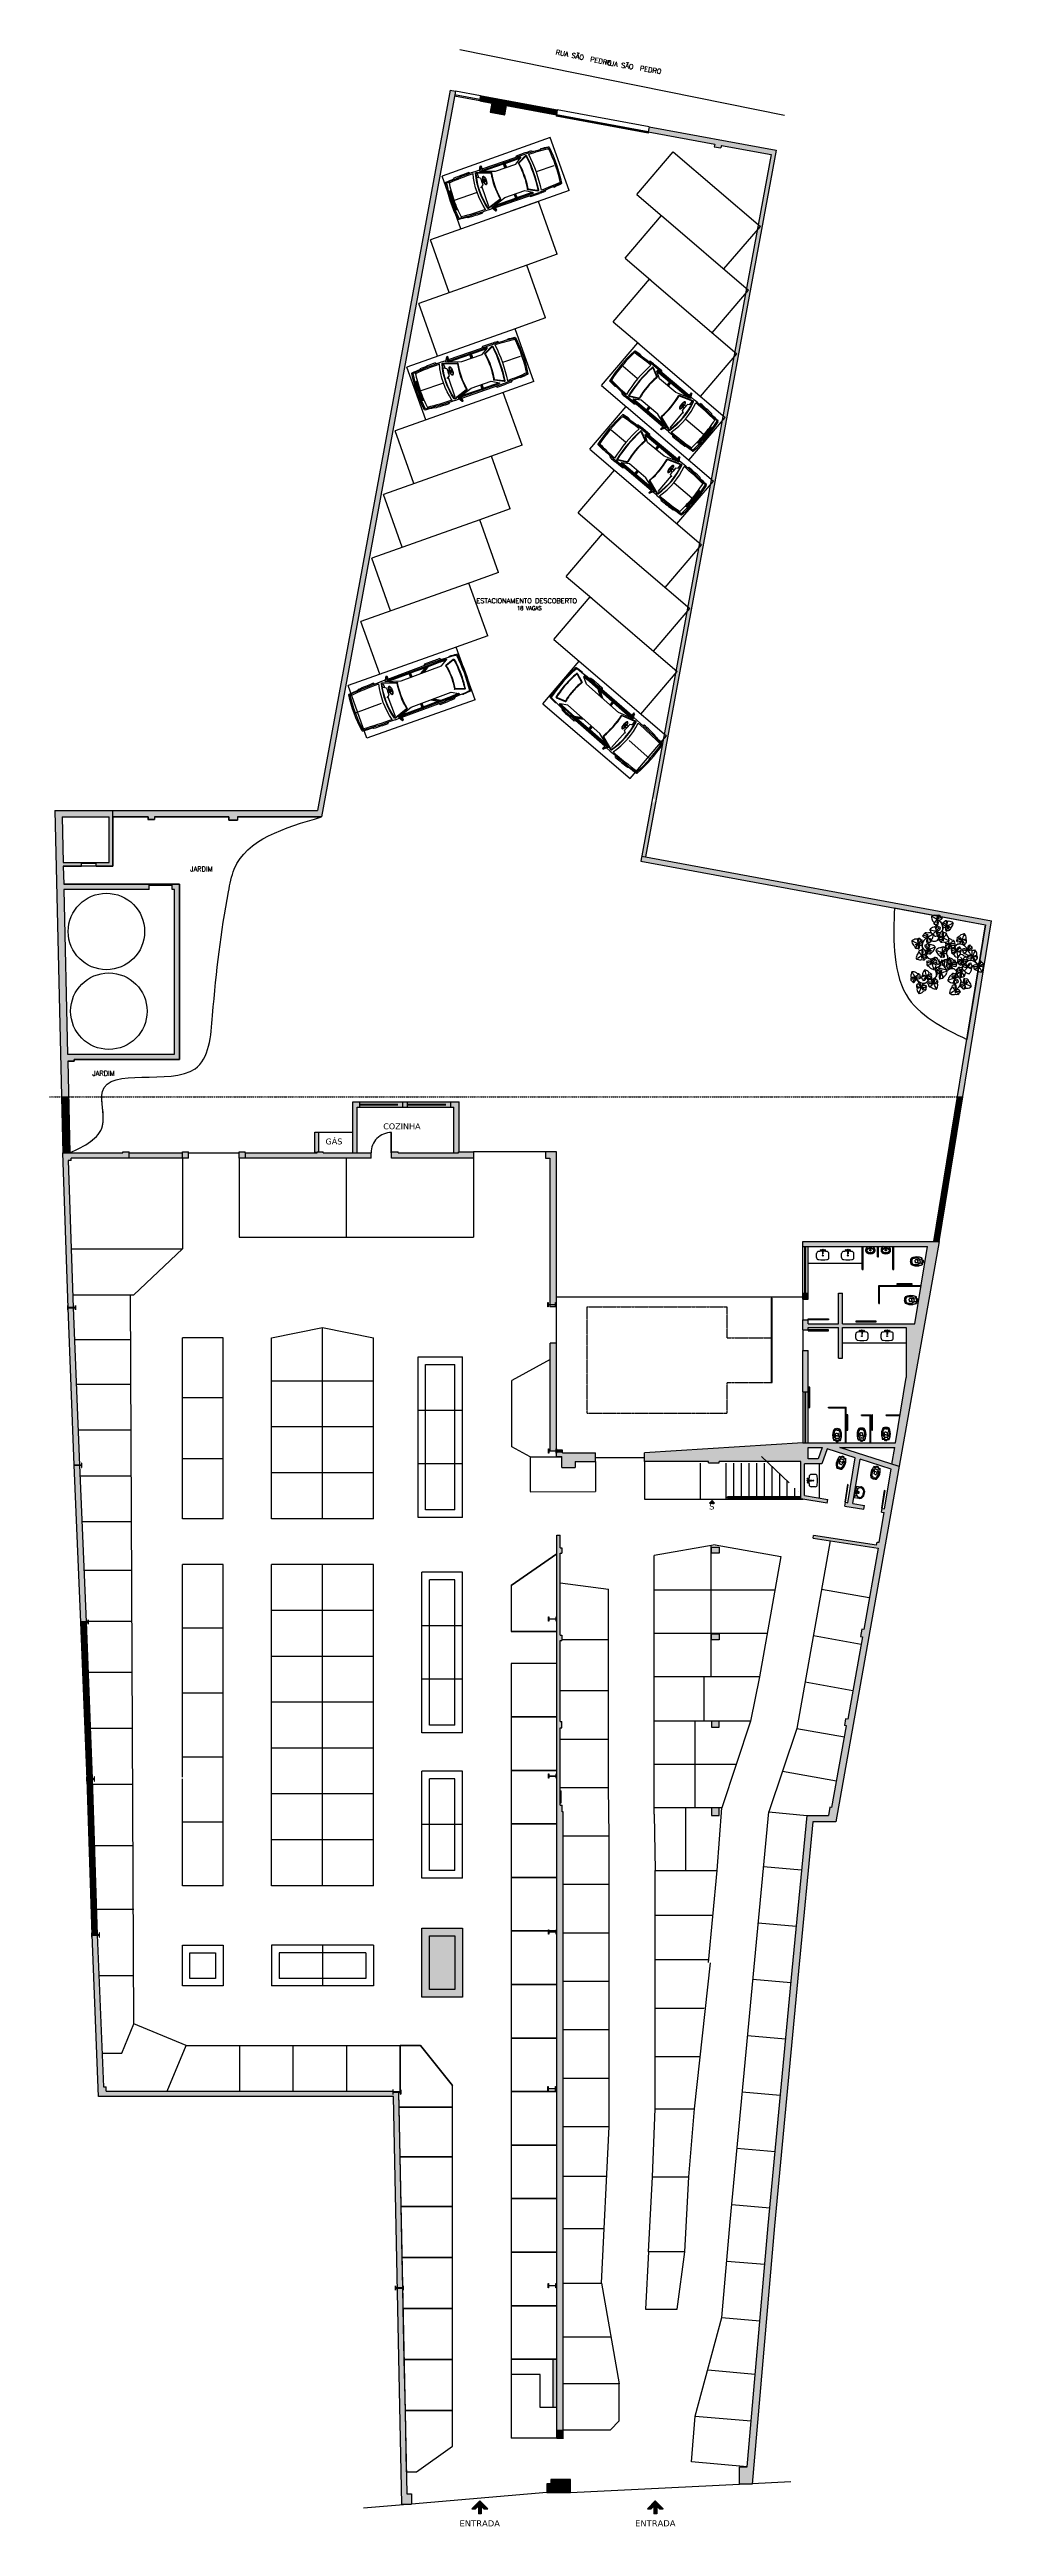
# Model space of a CAD drawing. Extents: x -21354 to 15991, y -13146 to -3381.
# Drawn here: x -21354 to -17656, y -13099 to -3381 of the extents above.
import ezdxf

# ---------------------------------------------------------------- set-up
doc = ezdxf.new("R2010")
doc.units = 0
doc.header["$LTSCALE"] = 100
doc.header["$MEASUREMENT"] = 0
for name, pattern in [('DASHDOT', [2.5, 1.5, -0.5, 0, -0.5]), ('DASHED', [19.05, 12.7, -6.35]), ('HIDDEN', [0.375, 0.25, -0.125])]:
    doc.linetypes.add(name, pattern=pattern)
doc.layers.get('0').update_dxf_attribs({"linetype": 'CONTINUOUS'})
for name, color, linetype in [('4 - CAR', 2, 'CONTINUOUS'), ('4 - DIVISORIA', 4, 'CONTINUOUS'), ('4 - HACHURA PAREDE', 251, 'CONTINUOUS'), ('4 - MOVEISES', 2, 'CONTINUOUS'), ('4 - P01', 1, 'CONTINUOUS'), ('4 - P02', 2, 'CONTINUOUS'), ('4 - P03', 3, 'CONTINUOUS'), ('4 - P04', 4, 'CONTINUOUS'), ('4 - P05', 5, 'CONTINUOUS'), ('4 - P06', 6, 'CONTINUOUS'), ('4 - SIMBOLOS', 2, 'CONTINUOUS'), ('4 - TRACP', 1, 'DASHDOT'), ('4 - VEGETAÇÃO', 93, 'CONTINUOUS'), ('5 - TEXTO', 1, 'CONTINUOUS'), ('6 - 9.SINALIZAÇÃO', 50, 'CONTINUOUS'), ('HACHURA PAREDE', 250, 'CONTINUOUS')]:
    doc.layers.add(name, color=color, linetype=linetype)
doc.styles.add('C-75', font='romans.shx', dxfattribs={"height": 15})
doc.styles.add('NUMERAÇAO', font='verdana.TTF', dxfattribs={"height": 30})
pattern_1 = [(45, (-28863.88368, -12923.57572), (-0.0883883476, 0.0883883476), [])]

# ---------------------------------------------------------------- blocks, each defined once
blk = doc.blocks.new('P9')
at = {"color": 64}
blk.add_line((6.5, 5.1), (6.5, 5.2), dxfattribs=at)
for centre, radius, start, end in [((-8, 15.8), 1.21, 96.3489, 151.1997), ((-6.6, 17.7), 2.77, 208.6268, 289.3643), ((-6.9, 17), 1.22, 113.4095, 177.6175), ((-6.7, 15.8), 2.42, 65.517, 105.1331), ((-4.4, 14.3), 3.92, 69.2936, 110.1116), ((-2.4, 18.6), 2.72, 121.1336, 136.8883), ((-1.7, 21.1), 2.72, 193.9729, 209.7276), ((-0.3, 20.8), 3.92, 196.2584, 242.6485), ((-1, 18.1), 3.92, 88.2127, 134.6028), ((-1.8, 26.7), 2.72, 103.7397, 119.4944), ((-0.5, 28.9), 2.72, 176.5789, 192.3336), ((0.8, 28.2), 3.92, 178.8644, 225.2546), ((-5.9, 16.7), 3.92, 315.6757, 2.0659), ((-0.7, 25.8), 3.92, 70.8187, 117.2089), ((0.2, 18.1), 2.42, 198.054, 237.6701), ((0.5, 25.4), 2.42, 180.66, 220.2761), ((-4.7, 17.3), 2.72, 348.5967, 352.14), ((-0.6, 24.8), 1.22, 228.5525, 292.7605), ((-0.6, 17.2), 1.22, 245.9465, 310.1545), ((0.7, 20.3), 2.42, 93.1911, 132.8072), ((0.9, 24.3), 1.21, 211.4919, 266.3427), ((0, 22.1), 2.77, 268.9599, 349.6974), ((-1.4, 16.9), 2.77, 341.1638, 61.9013), ((3, 23.7), 5.27, 236.1921, 265.8892), ((1, 17.1), 1.21, 228.8859, 283.7367), ((3, 23.7), 5.37, 239.5883, 265.1462), ((1.6, 27.3), 2.42, 75.7972, 115.4133), ((1.5, 29.3), 2.77, 251.566, 332.3035), ((-1.5, 21.1), 5.99, 9.3853, 69.1951), ((-1.4, 24.7), 2.77, 323.7698, 44.5073), ((-1.5, 21.1), 5.89, 9.3401, 69.1951), ((0.5, 21.4), 1.22, 20.7067, 84.9147), ((1.9, 20.7), 1.21, 47.1245, 101.9753), ((5.4, 16.1), 3.59, 141.8937, 180.5971), ((5.4, 16.1), 3.49, 119.9283, 172.9283), ((5.4, 20.5), 5.27, 228.3525, 258.514), ((5.4, 20.5), 5.37, 229.1124, 255.1178), ((5.4, 16.1), 3.49, 174.9366, 180.6342), ((1.8, 28.5), 1.22, 3.3128, 67.5208), ((5.4, 16.1), 3.59, 120.1832, 139.9556), ((2.9, 27.4), 1.21, 29.7306, 84.5814), ((1.3, 21.3), 3.03, 318.1107, 4.4622), ((1.3, 21.3), 3.13, 317.8179, 4.4622), ((6.4, 17.2), 2.77, 145.0088, 225.7462), ((4.9, 24), 1.21, 87.6445, 142.4953), ((6.5, 25.6), 2.77, 199.9225, 280.6599), ((4.1, 17.6), 1.21, 32.7308, 87.5817), ((1.3, 21.3), 3.03, 4.1847, 14.7755), ((1.3, 21.3), 3.13, 6.309, 14.6884), ((3.2, 26.7), 5.27, 283.5068, 310.0315), ((3.2, 26.7), 5.37, 283.3546, 310.0315), ((6.1, 24.9), 1.22, 104.7051, 168.9131), ((5.6, 17.1), 1.22, 49.7914, 113.9995), ((6.1, 23.7), 2.42, 56.8126, 96.4287), ((8.7, 20.7), 2.77, 127.7186, 208.4561), ((6.4, 20.6), 1.21, 265.8832, 320.734), ((4.6, 16.4), 2.42, 1.8989, 41.515), ((4.3, 13.7), 3.92, 0.1033, 46.4935), ((7.9, 20.9), 1.22, 239.4654, 303.6734), ((8.2, 21.9), 3.92, 55.017, 101.4072), ((7, 21.7), 2.42, 311.9498, 351.5659), ((7, 24.5), 3.92, 306.9713, 353.3615), ((9.4, 22.6), 2.72, 52.7315, 68.4862), ((8.4, 25), 2.72, 339.8923, 355.647), ((18.1, 13.5), 3.92, 97.5688, 143.959), ((18.6, 14.9), 2.72, 95.2833, 111.038), ((16.2, 15.9), 2.72, 22.4441, 38.1988), ((15.6, 14.6), 3.92, 349.5231, 35.9133), ((-14.4, 10.9), 2.72, 112.4441, 128.1988), ((-13.4, 13.3), 2.72, 185.2833, 201.038), ((-12.1, 12.8), 3.92, 187.5688, 233.959), ((-13.2, 10.2), 3.92, 79.5231, 125.9133), ((-12, 10), 2.42, 189.3644, 228.9805), ((-12.9, 9.2), 1.22, 237.2569, 301.4649), ((-10.5, 1.4), 2.72, 167.3578, 183.1125), ((-11.8, 3.6), 2.72, 240.197, 255.9517), ((-9.2, 2.1), 3.92, 134.4368, 180.827), ((-11.1, 12.1), 2.42, 84.5016, 124.1177), ((-10.7, 4.5), 3.92, 242.4825, 288.8727), ((-11.4, 9), 1.21, 220.1963, 275.0471), ((-11.6, 14), 2.77, 260.2704, 341.0079), ((-13.7, 9.1), 2.77, 332.4742, 53.2117), ((-9.5, 4.8), 2.42, 139.4153, 179.0314), ((-8.3, 15.1), 5.37, 230.8988, 257.5758), ((-8.3, 15.1), 5.27, 230.8988, 257.4235), ((-10.6, 5.5), 1.22, 66.9309, 131.1389), ((-11.2, 13.3), 1.22, 12.0172, 76.2252), ((-9.1, 6), 1.21, 93.3487, 148.1995), ((-9.9, 12.4), 1.21, 38.435, 93.2858), ((-6.3, 9.7), 3.13, 166.242, 174.6214), ((-6.3, 9.7), 3.13, 176.4682, 223.1124), ((-3.5, 9.6), 5.99, 111.7352, 171.545), ((-6.3, 9.7), 3.03, 166.1548, 176.7456), ((-6.3, 9.7), 3.03, 176.4682, 222.8196), ((-11.4, 5.6), 2.77, 315.1841, 35.9215), ((-8.6, 1), 2.77, 27.3879, 108.1254), ((-8.4, 2.9), 2.42, 244.2781, 283.8942), ((-3.5, 9.6), 5.89, 111.7352, 171.5902), ((-10.4, 8.9), 5.27, 282.4163, 312.5778), ((-10.4, 8.9), 5.37, 285.8125, 311.8179), ((-10.3, 4.5), 3.49, 8.0021, 61.002), ((-10.3, 4.5), 3.59, 40.9747, 60.7471), ((-8.3, 1.7), 1.22, 292.1706, 356.3786), ((-6.9, 9.1), 1.21, 78.955, 133.8058), ((-5, 10.5), 2.77, 191.2329, 271.9704), ((-8.1, 12.1), 5.27, 275.0412, 304.7382), ((-8.1, 12.1), 5.37, 275.7841, 301.342), ((-10.3, 4.5), 3.59, 0.3332, 39.0366), ((-7.1, 2.8), 1.21, 275.11, 329.9608), ((-10.3, 4.5), 3.49, 0.2961, 5.9937), ((-3.1, 4.7), 3.76, 182.9242, 241.7927), ((-3.1, 4.7), 3.66, 182.9596, 241.6431), ((-5.5, 9.9), 1.22, 96.0156, 160.2236), ((-3.7, 13.2), 2.77, 136.423, 217.1605), ((-3.6, 5.4), 2.77, 119.029, 199.7665), ((-5.9, 5.6), 1.21, 257.1936, 312.0444), ((-6, 12.8), 1.21, 274.5876, 329.4384), ((-5.7, 8.7), 2.42, 48.1231, 87.7392), ((-4.3, 5.7), 1.22, 230.7758, 294.9839), ((-4.5, 13.3), 1.22, 248.1698, 312.3778), ((-3.6, 5.3), 4.07, 252.7249, 268.1774), ((-3.6, 5.3), 3.97, 252.8632, 307.3653), ((-3.9, 6.6), 3.92, 46.3275, 92.7176), ((-5.1, 6.6), 2.42, 303.2603, 342.8764), ((-5.5, 13.9), 2.42, 320.6542, 0.2703), ((-3.6, 5.3), 4.07, 269.8044, 307.0642), ((-8.4, -1.4), 5.37, 3.1318, 28.7369), ((-1.3, 16.8), 3.97, 241.435, 288.0672), ((-1.3, 16.8), 4.07, 241.7614, 271.1259), ((-0.2, -1.3), 2.77, 104.7072, 185.4447), ((-4.7, 9.3), 3.92, 298.2818, 344.672), ((-2.6, 7.1), 2.72, 44.042, 59.7967), ((-0.8, 0.3), 1.84, 15.8734, 103.6978), ((-0.8, 0.3), 1.74, 15.8734, 103.0207), ((-1.3, 16.8), 4.07, 272.7529, 288.2054), ((-3.3, 9.6), 2.72, 331.2027, 346.9574), ((-1.8, 0.5), 1.21, 352.4293, 47.2801), ((-0.9, -0.8), 1.22, 9.4899, 73.6979), ((1.6, 4.9), 2.72, 120.694, 136.4487), ((2.3, 7.4), 2.72, 193.5333, 209.288), ((-1.8, 16.2), 3.66, 299.2872, 357.9707), ((3.7, 7.2), 3.92, 195.8188, 242.2089), ((-1.8, 16.2), 3.76, 299.1376, 358.0061), ((2.9, 4.5), 3.92, 87.7731, 134.1633), ((2.5, 0.9), 1.62, 181.1986, 235.7942), ((2.9, 1.4), 2.05, 194.713, 238.5872), ((3.7, 12.6), 2.77, 72.8049, 153.5424), ((2.2, 14.4), 1.21, 210.9695, 265.8203), ((4.1, 4.5), 2.42, 197.6144, 237.2305), ((3.4, 13.3), 1.22, 184.5517, 248.7597), ((3.3, 3.5), 1.22, 245.5069, 309.7149), ((3.5, 14.5), 2.42, 257.0361, 296.6522), ((4.7, 6.6), 2.42, 92.7516, 132.3677), ((6.4, -3.4), 3.99, 94.0423, 140.1141), ((8.1, -4.8), 5.63, 110.1365, 144.0189), ((4, 8.4), 2.77, 268.5203, 349.2578), ((2.6, 3.2), 2.77, 340.7242, 61.4617), ((7, 10), 5.27, 235.7525, 264.577), ((4.9, 3.5), 1.21, 228.4463, 283.2971), ((7, 10), 5.37, 239.1488, 264.7776), ((5.8, 16.1), 3.92, 252.0577, 298.4478), ((4.5, 7.8), 1.22, 20.2671, 84.4752), ((5.9, 7), 1.21, 46.6849, 101.5357), ((8.3, 9.8), 2.42, 154.2781, 193.8942), ((9.8, 12.1), 3.92, 179.5712, 198.8727), ((7, 9.7), 1.22, 202.1706, 266.3786), ((5.7, 2.2), 1.74, 285.8734, 13.0207), ((5.7, 2.2), 1.84, 285.8734, 13.6978), ((10.6, 5.1), 4.07, 162.7249, 178.1774), ((10.6, 5.1), 4.07, 179.8044, 217.0642), ((10.6, 5.1), 3.97, 162.8632, 217.3653), ((10, 4.5), 3.76, 92.9242, 151.7927), ((10, 4.5), 3.66, 92.9596, 151.6431), ((8.2, 8.6), 1.21, 185.11, 239.9608), ((10.9, -1.3), 3.92, 139.8018, 186.192), ((6.9, 15.3), 2.72, 284.9786, 300.7333), ((6.3, 10), 2.77, 297.3879, 18.1254), ((10.3, 0), 2.72, 137.5163, 153.271), ((7.4, 10.7), 3.92, 44.4368, 78.588), ((5.6, 13), 2.72, 357.8179, 13.5725), ((7.9, -0.8), 2.72, 64.6771, 80.4318), ((10.9, 12.8), 2.77, 225.1841, 305.9215), ((14.2, 11.9), 5.27, 192.4163, 222.5778), ((14.2, 11.9), 5.37, 195.8125, 221.8179), ((8.2, -2.2), 3.92, 31.7561, 78.1463), ((10.7, 5), 2.77, 29.029, 109.7665), ((10.9, 7.3), 1.21, 167.1936, 222.0444), ((11, 5.8), 1.22, 140.7758, 204.9839), ((9.8, 11.8), 3.59, 270.3332, 309.0366), ((9.8, 11.8), 3.49, 270.2961, 275.9937), ((11.9, 6.6), 2.42, 213.2603, 252.8764), ((10.1, 11), 2.42, 49.4153, 89.0314), ((9.8, 11.8), 3.49, 278.0021, 331.002), ((14.6, 6.1), 3.92, 208.2818, 254.672), ((10.8, 12), 1.22, 336.9309, 41.1389), ((11.3, 10.5), 1.21, 3.3487, 58.1995), ((17.4, 9.5), 5.37, 185.7841, 211.342), ((9.8, 11.8), 3.59, 310.9747, 330.7471), ((17.4, 9.5), 5.27, 185.0412, 214.7382), ((15, 7.8), 3.13, 86.4682, 133.1124), ((15, 7.8), 3.03, 86.4682, 132.8196), ((14.3, 12.8), 1.21, 130.1963, 185.0471), ((14.4, 15.2), 2.77, 242.4742, 323.2117), ((15.9, 6.4), 2.77, 101.2329, 181.9704), ((14.6, 14.4), 1.22, 147.2569, 211.4649), ((15.4, 13.4), 2.42, 99.3644, 138.9805), ((14.9, 4.7), 2.72, 241.2027, 256.9574), ((17.8, 1.7), 3.92, 173.2821, 198.8727), ((16.3, -0.6), 2.42, 154.2781, 193.8942), ((12.4, 4), 2.72, 314.042, 329.7967), ((11.9, 5.4), 3.92, 316.3275, 2.7176), ((20.5, 9.8), 5.37, 140.8988, 167.5758), ((15, 7.8), 3.03, 76.1548, 86.7456), ((20.5, 9.8), 5.27, 140.8988, 167.4235), ((15, 7.8), 3.13, 76.242, 84.6214), ((14.5, 8.3), 1.21, 348.955, 43.8058), ((15.2, 6.9), 1.22, 6.0156, 70.2236), ((15.4, 0.2), 3.92, 44.4368, 87.1653), ((14.3, -0.4), 2.77, 297.3879, 18.1254), ((14.9, 4.9), 5.89, 21.7352, 81.5902), ((14.9, 4.9), 5.99, 21.7352, 81.545), ((14, 7.2), 2.42, 318.1231, 357.7392), ((19.3, 13), 2.77, 170.2704, 251.0079), ((18.5, 5.1), 2.77, 46.423, 127.1605), ((18.1, 7.4), 1.21, 184.5876, 239.4384), ((18.9, 2.4), 2.77, 225.1841, 305.9215), ((22.3, 1.4), 5.27, 192.4163, 221.9603), ((18.6, 5.9), 1.22, 158.1698, 222.3778), ((19.2, 7), 2.42, 230.6542, 270.2703), ((18.2, 0.6), 2.42, 49.4153, 89.0314), ((17.7, 11.4), 1.21, 308.435, 3.2858), ((18.6, 12.6), 1.22, 282.0172, 346.2252), ((22, 7.4), 3.92, 225.6757, 272.0659), ((17.4, 12.6), 2.42, 354.5016, 34.1177), ((18.9, 1.6), 1.22, 336.9309, 41.1389), ((19.3, 0.1), 1.21, 3.3487, 58.1995), ((22.1, -2.9), 3.13, 86.4682, 133.1124), ((22.1, -2.9), 3.03, 86.4682, 132.8196), ((21.4, 2.2), 1.21, 130.1963, 185.0471), ((21.5, 4.5), 2.77, 242.4742, 323.2117), ((23.1, 8), 2.77, 118.6268, 199.3643), ((21.7, 3.7), 1.22, 178.0107, 211.4649), ((21.2, 9.4), 1.21, 6.3489, 61.1997), ((22.7, 6.1), 2.72, 258.5967, 274.3514), ((27.6, -0.9), 5.37, 140.8988, 167.5758), ((22.1, -2.9), 3.03, 76.1548, 86.7456), ((22.3, 8.3), 1.22, 23.4095, 87.6175), ((27.6, -0.9), 5.27, 140.8988, 167.4235), ((22.1, -2.9), 3.13, 76.242, 84.6214), ((22, -5.7), 5.89, 21.7352, 81.5902), ((20.5, 4.7), 2.72, 331.4359, 347.1906), ((22, -5.7), 5.99, 21.7352, 81.545), ((19.6, 5.8), 3.92, 333.7214, 20.1116), ((21.1, 8.2), 2.42, 335.517, 15.1331), ((25.2, 2.9), 3.92, 97.5688, 116.3929), ((26.4, 2.4), 2.77, 170.2704, 251.0079), ((25.7, 4.2), 2.72, 95.2833, 111.038), ((23.3, 5.2), 2.72, 22.4441, 38.1988), ((24.8, 0.7), 1.21, 308.435, 3.2858), ((22.6, 4), 3.92, 349.5231, 35.9133), ((25.7, 2), 1.22, 282.0172, 346.2252), ((24.5, 1.9), 2.42, 354.5016, 34.1177), ((-12.8, -9.7), 3.92, 153.7214, 200.1116), ((-14.3, -12.1), 2.42, 155.517, 195.1331), ((-15.5, -12.2), 1.22, 203.4095, 267.6175), ((-13.7, -8.6), 2.72, 151.4359, 167.1906), ((-15.9, -10), 2.72, 78.5967, 94.3514), ((-14.4, -13.3), 1.21, 186.3489, 241.1997), ((-15.2, -11.2), 3.92, 45.6757, 92.0659), ((-16.3, -11.9), 2.77, 298.6268, 19.3643), ((-11.8, -9), 2.77, 226.423, 307.1605), ((-8.1, -8.8), 5.99, 201.7352, 261.545), ((-8.1, -8.8), 5.89, 201.7352, 261.5902), ((-11.9, -16.5), 1.22, 102.0172, 166.2252), ((-12.5, -10.9), 2.42, 50.6542, 90.2703), ((-10.9, -15.2), 1.21, 128.435, 183.2858), ((-12.6, -16.9), 2.77, 350.2704, 71.0079), ((-11.8, -9.8), 1.22, 338.1698, 42.3778), ((-11.3, -11.3), 1.21, 4.5876, 59.4384), ((-13.7, -13.6), 5.27, 317.5026, 347.4235), ((-7.3, -11), 2.42, 138.1231, 177.7392), ((-8.5, -10.8), 1.22, 186.0156, 250.2236), ((-13.7, -13.6), 5.37, 320.8988, 347.5758), ((-5.1, -9.2), 3.92, 136.3275, 182.7176), ((-8.3, -11.7), 3.03, 256.1548, 266.7456), ((-8.3, -11.7), 3.13, 256.242, 264.6214), ((-7.7, -12.2), 1.21, 168.955, 223.8058), ((-9.1, -10.3), 2.77, 281.2329, 1.9704), ((-8.3, -11.7), 3.03, 266.4682, 312.8196), ((-8.3, -11.7), 3.13, 266.4682, 313.1124), ((-5.6, -7.9), 2.72, 134.042, 149.7967), ((-8.1, -8.6), 2.72, 61.2027, 76.9574), ((-7.9, -10), 3.92, 28.2818, 74.672), ((-5.3, -3), 2.77, 32.5034, 113.2409), ((-5.2, -0.7), 1.21, 170.668, 225.5188), ((-5.1, -2.2), 1.22, 144.2502, 208.4582), ((-3.9, -8.9), 2.77, 209.029, 289.7665), ((-10.7, -13.4), 5.27, 5.0412, 34.7382), ((-4.2, -1.4), 2.42, 216.7346, 256.3507), ((-3.1, -15.6), 3.59, 130.9747, 150.7471), ((-10.7, -13.4), 5.37, 5.7841, 31.342), ((-3.1, -15.6), 3.49, 98.0021, 151.002), ((-4.1, -16.7), 2.77, 45.1841, 125.9215), ((-4.5, -14.4), 1.21, 183.3487, 238.1995), ((-3.1, -15.6), 3.59, 90.3332, 129.0366), ((-4, -15.9), 1.22, 156.9309, 221.1389), ((-1.5, -1.7), 3.92, 211.7561, 258.1463), ((-5.1, -10.4), 2.42, 33.2603, 72.8764), ((-7.4, -15.8), 5.27, 12.4163, 42.5778), ((-3.1, -15.6), 3.49, 90.2961, 95.9937), ((-7.4, -15.8), 5.37, 15.8125, 41.8179), ((-4.2, -9.6), 1.22, 320.7758, 24.9839), ((-4.2, -11.2), 1.21, 347.1936, 42.0444), ((-3.3, -8.4), 3.66, 272.9596, 331.6431), ((-3.3, -8.4), 3.76, 272.9242, 331.7927), ((-1.1, -3.1), 2.72, 244.6771, 260.4318), ((0.5, -13.9), 2.77, 117.3879, 198.1254), ((-3.6, -3.9), 2.72, 317.5163, 333.271), ((-4.1, -2.6), 3.92, 319.8018, 6.192), ((-1.4, -12.5), 1.21, 5.11, 59.9608), ((1.1, -6.1), 1.84, 105.8734, 193.6978), ((-3.8, -9), 3.97, 342.8632, 37.3653), ((1.1, -6.1), 1.74, 105.8734, 193.0207), ((-3.8, -9), 4.07, 359.8044, 37.0642), ((-2.1, -0.7), 2.42, 321.5974, 1.2135), ((-0.3, -13.6), 1.22, 22.1706, 86.3786), ((0.9, -7.1), 1.21, 82.4293, 137.2801), ((2.7, -5.6), 2.77, 194.7072, 275.4447), ((-3.8, -9), 4.07, 342.7249, 358.1774), ((2.8, -13.7), 5.37, 93.1318, 118.7369), ((2.8, -13.7), 5.27, 89.7356, 119.3603), ((-3, -16), 3.92, 332.4825, 18.8727), ((-0.5, -1.5), 3.06, 290.7196, 343.8143), ((0.4, -1.8), 2.68, 274.8927, 341.1438), ((-1.5, -13.7), 2.42, 334.2781, 13.8942), ((2.3, -6.2), 1.22, 99.4899, 163.6979), ((-0.2, -2.4), 2.62, 2.1552, 48.306), ((4.5, -10.7), 2.77, 122.5034, 203.2409), ((3.7, 2.7), 3.56, 239.9999, 265.243), ((2.1, -10.6), 1.21, 260.668, 315.5188), ((2.1, -7.4), 2.42, 51.5974, 91.2135), ((2.4, -6.4), 3.81, 26.4515, 81.8601), ((3.7, -10.4), 1.22, 234.2502, 298.4582), ((4.8, -0.9), 1.41, 206.9872, 262.7011), ((4, -9.4), 3.92, 49.8018, 96.192), ((2.8, -9.5), 2.42, 306.7346, 346.3507), ((2.8, -4.8), 3.12, 1.3618, 53.6592), ((3.1, -6.8), 3.92, 301.7561, 348.1463), ((7.6, -4.2), 1.84, 195.8734, 283.6978), ((7.6, -4.2), 1.74, 195.8734, 283.0207), ((8.9, -3.2), 2.42, 141.5974, 181.2135), ((7.7, -3.1), 1.22, 189.4899, 253.6979), ((5.3, -8.9), 2.72, 47.5163, 63.271), ((4.5, -6.4), 2.72, 334.6771, 350.4318), ((8.5, -4.4), 1.21, 172.4293, 227.2801), ((10, -13.5), 2.72, 151.2027, 166.9574), ((9.3, -11), 2.72, 224.042, 239.7967), ((7, -2.6), 2.77, 284.7072, 5.4447), ((11.4, -13.2), 3.92, 118.2818, 164.672), ((10.4, -9.2), 4.07, 89.8044, 127.0642), ((10.4, -9.2), 3.97, 72.8632, 127.3653), ((10.7, -10.5), 3.92, 226.3275, 272.7176), ((11.9, -10.4), 2.42, 123.2603, 162.8764), ((12.1, -0.9), 2.77, 212.5034, 293.2409), ((15.1, -2.5), 5.37, 183.1318, 208.7369), ((15.1, -2.5), 5.27, 179.7356, 209.3603), ((11.3, -17.2), 1.22, 68.1698, 132.3778), ((10.4, -9.2), 4.07, 72.7249, 88.1774), ((11.1, -9.5), 1.22, 50.7758, 114.9839), ((12.5, -12.6), 2.42, 228.1231, 267.7392), ((11, -2.5), 2.42, 36.7346, 76.3507), ((9.8, -8.6), 3.76, 2.9242, 61.7927), ((9.8, -8.6), 3.66, 2.9596, 61.6431), ((10.3, -9.2), 2.77, 299.029, 19.7665), ((11.8, -14.4), 2.77, 11.2329, 91.9704), ((12.7, -16.6), 1.21, 94.5876, 149.4384), ((14.8, -16), 5.27, 95.0412, 124.7382), ((12.7, -9.5), 1.21, 77.1936, 132.0444), ((14.8, -16), 5.37, 95.7841, 121.342), ((12.3, -13.8), 1.22, 276.0156, 340.2236), ((10.2, -13.4), 5.89, 291.7352, 351.5902), ((10.2, -13.4), 5.99, 291.7352, 351.545), ((10.4, -17.1), 2.77, 316.423, 37.1605), ((11.9, -1.6), 1.22, 324.2502, 28.4582), ((12, -3.2), 1.21, 350.668, 45.5188), ((13.9, -6.7), 1.21, 95.11, 149.9608), ((15.3, -4.8), 2.77, 207.3879, 288.1254), ((13.6, -13), 1.21, 258.955, 313.8058), ((17.1, -8.4), 3.59, 180.3332, 219.0366), ((17.2, -12.7), 5.37, 105.8125, 131.8179), ((17.2, -12.7), 5.27, 102.4163, 132.5778), ((17.1, -8.4), 3.49, 180.2961, 185.9937), ((17.1, -8.4), 3.49, 188.0021, 241.002), ((15, -5.6), 1.22, 112.1706, 176.3786), ((15.1, -0.7), 1.22, 202.1706, 266.3786), ((17.1, -8.4), 3.59, 220.9747, 240.7471), ((15.1, -6.8), 2.42, 64.2781, 103.8942), ((16.2, -1.8), 1.21, 185.11, 239.9608), ((13.1, -13.6), 3.03, 356.4682, 42.8196), ((18.1, -9.4), 2.77, 135.1841, 215.9215), ((13.1, -13.6), 3.13, 356.4682, 43.1124), ((18.3, -17.9), 2.77, 80.2704, 161.0079), ((15.8, -9.8), 1.21, 273.3487, 328.1995), ((13.1, -13.6), 3.03, 346.1548, 356.7456), ((17.5, -8.3), 3.92, 97.8754, 108.8727), ((15.1, -19), 5.37, 50.8988, 77.5758), ((15.1, -19), 5.27, 50.8988, 77.4235), ((13.1, -13.6), 3.13, 346.242, 354.6214), ((17.1, 0.4), 2.9, 253.7146, 316.4848), ((16.9, 1.1), 3.49, 260.7528, 331.002), ((17.8, -5.6), 2.77, 29.029, 109.7665), ((18, -3.3), 1.21, 167.1936, 222.0444), ((18.1, -4.9), 1.22, 140.7758, 204.9839), ((17.3, -9.4), 1.22, 246.9309, 311.1389), ((19, -4.1), 2.42, 213.2603, 252.8764), ((22.3, 1.4), 5.37, 195.8125, 221.5926), ((20.5, -12.9), 2.77, 152.4742, 233.2117), ((18.1, -12.9), 1.21, 40.1963, 95.0471), ((16.3, -8.7), 2.42, 319.4153, 359.0314), ((21.7, -4.5), 3.92, 208.2818, 254.672), ((16, -5.9), 3.92, 314.4368, 332.6486), ((19.7, -13.1), 1.22, 57.2569, 121.4649), ((0, -9.6), 20.8, 15.6697, 22.6607), ((16.9, 1.1), 3.59, 310.9747, 330.7471), ((0, -9.6), 20.9, 14.7845, 22.6607), ((23, -4.2), 2.77, 101.2329, 181.9704), ((18.8, -13.9), 2.42, 9.3644, 48.9805), ((22, -5.9), 2.72, 241.2027, 256.9574), ((18.8, -16.7), 3.92, 7.5688, 53.959), ((19.5, -6.6), 2.72, 314.042, 329.7967), ((19, -5.3), 3.92, 316.3275, 2.7176), ((21.6, -2.3), 1.21, 348.955, 43.8058), ((22.3, -3.7), 1.22, 6.0156, 70.2236), ((20.2, -17.2), 2.72, 5.2833, 21.038), ((21.1, -3.5), 2.42, 318.1231, 357.7392), ((25.6, -5.5), 2.77, 46.423, 127.1605), ((25.2, -3.2), 1.21, 184.5876, 239.4384), ((25.7, -4.7), 1.22, 158.1698, 222.3778), ((26.3, -3.7), 2.42, 230.6542, 270.2703), ((29.1, -3.3), 3.92, 225.6757, 272.0659), ((30.2, -2.6), 2.77, 118.6268, 199.3643), ((28.3, -1.2), 1.21, 6.3489, 61.1997), ((29.8, -4.5), 2.72, 258.5967, 274.3514), ((29.4, -2.3), 1.22, 23.4095, 87.6175), ((27.6, -6), 2.72, 331.4359, 347.1906), ((26.7, -4.8), 3.92, 333.7214, 20.1116), ((28.2, -2.5), 2.42, 335.517, 15.1331), ((-10.6, -16.4), 2.42, 174.5016, 214.1177), ((-8.8, -18.5), 3.92, 169.5231, 215.9133), ((-9.4, -19.8), 2.72, 202.4441, 218.1988), ((-11.8, -18.7), 2.72, 275.2833, 291.038), ((-11.4, -17.4), 3.92, 277.5688, 323.959), ((-7.6, -19), 2.77, 62.4742, 143.2117), ((-8.6, -17.3), 2.42, 279.3644, 318.9805), ((-7.5, -16.7), 1.21, 310.1963, 5.0471), ((-7.8, -18.2), 1.22, 327.2569, 31.4649), ((-3.4, -14.9), 2.42, 229.4153, 269.0314), ((-0.6, -14.5), 3.92, 224.4368, 270.827), ((0, -15.8), 2.72, 257.3578, 273.1125), ((-2.2, -17.2), 2.72, 330.197, 345.9517), ((11.4, -21.2), 2.72, 168.5967, 184.3514), ((10, -19), 2.72, 241.4359, 257.1906), ((12.7, -20.5), 3.92, 135.6757, 182.0659), ((11.2, -18.2), 3.92, 243.7214, 290.1116), ((12.3, -17.8), 2.42, 140.6542, 180.2703), ((13.4, -21.6), 2.77, 28.6268, 109.3643), ((13.5, -19.6), 2.42, 245.517, 285.1331), ((13.6, -20.9), 1.22, 293.4095, 357.6175), ((14.7, -19.7), 1.21, 276.3489, 331.1997), ((16.7, -16.2), 1.21, 218.435, 273.2858), ((17.9, -17.2), 1.22, 192.0172, 256.2252), ((17.9, -16), 2.42, 264.5016, 304.1177), ((20, -14.1), 3.92, 259.5231, 305.9133), ((21.2, -14.8), 2.72, 292.4441, 308.1988)]:
    blk.add_arc(centre, radius, start, end, dxfattribs=at)
at = {"color": 62}
for centre, radius, start, end in [((-8.3, 13.2), 3.25, 37.2237, 93.2362), ((-11, 12.3), 6.57, 33.4347, 54.4107), ((8.1, -2.7), 22.5, 117.2749, 127.8345), ((-10, 16.3), 4.45, 344.3406, 13.403), ((3.7, 41.5), 22.5, 249.8118, 260.3715), ((-12.9, 8.7), 22.5, 53.0958, 63.6554), ((1.9, 15.3), 4.45, 116.8775, 145.94), ((1.9, 23.7), 3.28, 114.2246, 167.398), ((2.3, 22.1), 3.12, 184.4297, 215.9691), ((3, 20.4), 3.28, 146.0692, 199.2427), ((4.4, 16.8), 5.12, 118.8632, 150.5663), ((3.1, 18.7), 3.25, 169.7606, 225.7732), ((6, 23.9), 6.57, 126.5197, 147.4956), ((4.8, 27.9), 4.45, 167.5273, 196.5897), ((5.5, 25.2), 5.12, 162.901, 194.6041), ((3.2, 24.8), 3.25, 87.6941, 143.7066), ((-0.4, 16.6), 5.12, 344.1399, 15.843), ((3.1, 18.2), 3.28, 295.4635, 348.6369), ((3, 19.7), 5.12, 39.0536, 70.7567), ((3.8, 23.5), 3.28, 350.3772, 43.5506), ((4, 21.8), 3.25, 323.8467, 19.8592), ((4.2, 25.3), 3.12, 333.6508, 5.1902), ((-0.4, 44.2), 22.5, 289.2484, 299.808), ((5.7, 18.7), 4.45, 43.6799, 72.7424), ((1.7, 20), 6.57, 2.6723, 23.6482), ((38, 6.4), 22.5, 151.1223, 161.6819), ((-5, 32.7), 22.5, 241.1223, 251.6819), ((-10.7, 7.1), 4.45, 108.188, 137.2504), ((-6.7, 8.4), 6.57, 157.2821, 178.2581), ((-22.8, 21.7), 22.5, 296.036, 306.5956), ((-9.3, 13.7), 3.12, 175.7401, 207.2795), ((-9, 10.2), 3.25, 161.0711, 217.0836), ((-8.8, 11.9), 3.28, 137.3797, 190.5531), ((-8, 8.1), 5.12, 110.1736, 141.8767), ((-8.1, 6.6), 3.28, 192.2934, 245.4668), ((-4.5, 5.1), 5.12, 165.0873, 196.7904), ((-5.2, 2.3), 4.45, 163.1016, 192.1641), ((-4, 6.4), 6.57, 212.1958, 233.1717), ((-6.8, 5.5), 3.25, 215.9848, 271.9973), ((-9.3, 5.2), 5.12, 30.364, 62.0672), ((-8.1, 7.2), 3.25, 315.1571, 11.1697), ((-10.6, 13.5), 5.12, 346.3262, 18.0293), ((-7, 12.1), 3.28, 13.5323, 66.7057), ((-8, 8.8), 3.28, 341.6876, 34.8611), ((-5.2, 11.5), 3.12, 51.8927, 83.4321), ((-9, 29.9), 22.5, 280.5589, 291.1185), ((-6.8, 3.8), 4.45, 34.9903, 64.0528), ((-7.3, 10.5), 3.12, 324.9613, 356.5007), ((-10.6, 5.7), 6.57, 353.9827, 14.9586), ((-8.4, -1.4), 5.27, 359.7356, 29.3603), ((-4.3, 1.5), 3.25, 293.3041, 349.3166), ((7.8, 27.8), 22.5, 249.3723, 259.9319), ((1.9, 17.1), 3.25, 268.933, 324.9456), ((5.9, 1.7), 4.45, 116.4379, 145.5004), ((-0.9, 17.9), 6.57, 307.7586, 328.7345), ((9.6, 3.6), 6.57, 165.5321, 186.508), ((7, 6.7), 3.28, 145.6297, 198.8031), ((8.4, 3.1), 5.12, 118.4236, 150.1267), ((7.1, 5.1), 3.25, 169.321, 225.3336), ((0.3, 13.8), 4.45, 348.7662, 17.8287), ((17.6, 33.5), 22.5, 234.3347, 244.8943), ((11.7, 5.5), 6.57, 122.1958, 143.1717), ((7.6, 6.6), 4.45, 73.1016, 102.1641), ((10.8, 8.2), 3.25, 125.9848, 181.9973), ((27, 24.3), 22.5, 211.0803, 216.5956), ((30.4, 6.8), 22.5, 193.3553, 203.9149), ((11.9, 9.5), 3.28, 102.2934, 155.4668), ((10.4, 6), 5.12, 75.0873, 106.7904), ((12.5, 9.5), 3.25, 225.1571, 281.1697), ((11, 12), 6.57, 263.9827, 284.9586), ((9.1, 8.3), 4.45, 304.9903, 334.0528), ((10.5, 10.8), 5.12, 300.364, 332.0672), ((14.1, 9.5), 3.28, 251.6876, 304.8611), ((35.2, 10.5), 22.5, 190.5589, 201.1185), ((15.5, 10.4), 3.25, 71.0711, 127.0836), ((13.8, 8.1), 6.57, 67.2821, 88.2581), ((15.8, 8.7), 3.12, 234.9613, 266.5007), ((19.7, -5), 6.57, 122.1958, 143.1717), ((15.7, -3.8), 4.45, 73.1016, 102.1641), ((12.4, 12.1), 4.45, 18.188, 47.2504), ((18.9, -2.2), 3.25, 125.9848, 181.9973), ((35.1, 13.9), 22.5, 211.0803, 216.5956), ((17.2, 10.3), 3.28, 47.3797, 100.5531), ((13.4, 9.5), 5.12, 20.1736, 51.8767), ((20, -0.9), 3.28, 102.2934, 155.4668), ((18.5, -4.5), 5.12, 75.0873, 106.7904), ((19, 10.8), 3.12, 85.7401, 117.2795), ((18.9, 12), 5.12, 256.3262, 288.0293), ((17.4, 8.4), 3.28, 283.5323, 336.7057), ((18.5, 9.7), 3.25, 307.2237, 3.2362), ((21.7, 11.4), 4.45, 254.3406, 283.403), ((2.7, -6.7), 22.5, 27.2749, 37.8345), ((22.6, -0.2), 3.25, 71.0711, 127.0836), ((17.6, 12.5), 6.57, 303.4347, 324.4107), ((20.9, -2.5), 6.57, 67.2821, 70.9642), ((19.5, 1.5), 4.45, 18.188, 35.0952), ((45.1, -4.2), 22.5, 151.1223, 161.6819), ((24.3, -0.4), 3.28, 47.3797, 100.5531), ((20.5, -1.2), 5.12, 20.1736, 51.8767), ((26.1, 0.1), 3.12, 85.7401, 117.2795), ((-10.8, -16.3), 6.57, 123.4347, 144.4107), ((4.1, 2.8), 22.5, 207.2749, 217.8345), ((-14.9, -15.3), 4.45, 74.3406, 103.403), ((-11.7, -13.6), 3.25, 127.2237, 183.2362), ((-10.7, -12.3), 3.28, 103.5323, 156.7057), ((-12.1, -15.9), 5.12, 76.3262, 108.0293), ((-6.7, -13.3), 5.12, 200.1736, 231.8767), ((-7.4, -13.3), 3.28, 71.6876, 124.8611), ((-9.1, -12.6), 3.12, 54.9613, 86.5007), ((-3.7, -14.6), 5.12, 120.364, 152.0672), ((-28.5, -14.3), 22.5, 10.5589, 21.1185), ((-2.3, -12.2), 4.45, 124.9903, 154.0528), ((-5.7, -13.4), 3.25, 45.1571, 101.1697), ((-4.3, -15.9), 6.57, 83.9827, 104.9586), ((-3.4, 3.6), 5.12, 242.4066, 274.1097), ((-5.6, 0.5), 3.28, 269.6127, 322.7861), ((-3.6, -9.8), 5.12, 255.0873, 286.7904), ((-5.1, -13.4), 3.28, 282.2934, 335.4668), ((-23.6, -10.7), 22.5, 13.3553, 23.9149), ((-0.8, 2.3), 4.45, 240.421, 269.4834), ((-4.5, 4.3), 6.57, 289.5151, 310.4911), ((-4.1, -12.1), 3.25, 305.9848, 1.9973), ((-20.2, -28.2), 22.5, 26.036, 36.5956), ((-0.9, -10.5), 4.45, 253.1016, 282.1641), ((-4.9, -9.3), 6.57, 302.1958, 323.1717), ((0, -9.6), 3.25, 23.3041, 79.3166), ((-2.9, -9.8), 6.57, 19.5151, 40.4911), ((-2.1, -8.7), 5.12, 332.4066, 4.1097), ((-0.9, -6.1), 4.45, 330.421, 359.4834), ((12.1, -28.9), 22.5, 103.3553, 113.9149), ((1, -10.9), 3.28, 359.6127, 52.7861), ((11.3, -8.2), 6.57, 109.5151, 130.4911), ((7.6, -6.2), 4.45, 60.421, 89.4834), ((15.8, -33.8), 22.5, 100.5589, 111.1185), ((11.1, -5.3), 3.25, 113.3041, 169.3166), ((12.4, -4.3), 3.28, 89.6127, 142.7861), ((10.1, -7.5), 5.12, 62.4066, 94.1097), ((13.6, -7.7), 4.45, 214.9903, 244.0528), ((17.4, -9.6), 6.57, 173.9827, 194.9586), ((14.1, -14.4), 3.12, 144.9613, 176.5007), ((14.8, -12.7), 3.28, 161.6876, 214.8611), ((14.9, -11), 3.25, 135.1571, 191.1697), ((16.1, -9.1), 5.12, 210.364, 242.0672), ((13.6, -9.4), 3.25, 35.9848, 91.9973), ((10.8, -10.2), 6.57, 32.1958, 53.1717), ((11.9, -6.2), 4.45, 343.1016, 12.1641), ((29.6, -25.6), 22.5, 121.1362, 126.5956), ((14.8, -10.5), 3.28, 12.2934, 65.4668), ((11.3, -9), 5.12, 345.0873, 16.7904), ((14.8, -12), 5.12, 290.1736, 321.8767), ((19.6, -1.1), 3.25, 225.1571, 281.1697), ((15.6, -15.8), 3.28, 317.3797, 10.5531), ((15.7, -14.1), 3.25, 341.0711, 37.0836), ((16.2, -2.4), 4.45, 304.9903, 334.0528), ((17.4, -10.9), 4.45, 288.188, 317.2504), ((11.7, -36.5), 22.5, 61.1223, 71.6819), ((16.1, -17.5), 3.12, 355.7401, 27.2795), ((13.5, -12.3), 6.57, 337.2821, 358.2581), ((17.6, 0.1), 5.12, 300.364, 332.0672), ((21.2, -1.2), 3.28, 251.6876, 304.8611), ((22.9, -1.9), 3.12, 234.9613, 266.5007), ((26, 1.3), 5.12, 256.3262, 288.0293), ((24.5, -2.2), 3.28, 283.5323, 336.7057), ((25.6, -0.9), 3.25, 307.2237, 3.2362), ((9.8, -17.3), 22.5, 27.2749, 37.8345), ((28.7, 0.8), 4.45, 254.3406, 283.403), ((24.7, 1.8), 6.57, 303.4347, 324.4107), ((-10.4, -14.1), 3.28, 227.3797, 280.5531), ((-12.2, -14.6), 3.12, 265.7401, 297.2795), ((-31.2, -10.3), 22.5, 331.1223, 341.6819), ((-8.8, -14.3), 3.25, 251.0711, 307.0836), ((-5.6, -16), 4.45, 198.188, 227.2504), ((-7, -12), 6.57, 247.2821, 268.2581), ((-1.4, -1.2), 22.5, 297.2749, 307.8345), ((13.7, -16), 3.28, 193.5323, 246.7057), ((17.3, -17.4), 5.12, 166.3262, 198.0293), ((16.7, -20.2), 4.45, 164.3406, 193.403), ((17.8, -16.1), 6.57, 213.4347, 234.4107), ((15, -17), 3.25, 217.2237, 273.2362)]:
    blk.add_arc(centre, radius, start, end, dxfattribs=at)
blk = doc.blocks.new('AC_PLANTA02')
at = {"layer": '4 - VEGETAÇÃO'}
blk.add_blockref('P9', (-5.2, -1.7), dxfattribs=at)
blk = doc.blocks.new('SETA4')
at = {"layer": '4 - SIMBOLOS'}
for p, q in [((0, 0), (260, 260)), ((0, 0), (260, -260)), ((168, 45), (260, 137)), ((168, 45), (421, 45)), ((260, 137), (260, 260)), ((168, -45), (421, -45)), ((168, -45), (260, -137)), ((260, -260), (260, -137))]:
    blk.add_line(p, q, dxfattribs=at)
at = {"layer": '4 - SIMBOLOS', "linetype": 'Continuous'}
blk.add_line((421, 45), (421, -45), dxfattribs=at)
blk = doc.blocks.new('Carrog')
at = {"layer": '4 - MOVEISES'}
for p, q in [((44.6, 82.5), (39.3, 77.2)), ((104.4, 84.9), (109.3, 79.9)), ((137, 80), (155.6, 80)), ((139.5, 74.2), (194.9, 55.7)), ((140.9, 71.6), (192.6, 54.3)), ((141.7, -14.5), (141.7, 66.3)), ((152.8, 75), (162.7, 92.6)), ((152.8, 75), (212.8, 55)), ((162.7, 92.6), (159.2, 74.6)), ((162.7, 92.6), (166.5, 93.2)), ((166.5, 93.2), (164.8, 71)), ((164.8, 72), (377.7, 72)), ((164.8, 71), (251.9, 71)), ((165.1, 75), (377.7, 75)), ((165.5, 80), (347, 80)), ((212.8, 55), (380.6, 55)), ((251.9, 55), (251.9, 71)), ((252.9, 55), (252.9, 72)), ((254.9, 55), (254.9, 80)), ((256.9, 55), (256.9, 72)), ((257.9, 71), (320.9, 71)), ((257.9, 55), (257.9, 71)), ((295.1, 55), (320.9, 71)), ((297, 55), (324.4, 72)), ((304.6, 55), (332, 72)), ((306.5, 55), (332.3, 71)), ((323.1, 85), (318.1, 80)), ((323.1, 85), (359.9, 85)), ((332.3, 71), (377.7, 71)), ((380.6, 55), (407.3, 70.8)), ((383, 84.5), (388.1, 79.4)), ((433.3, 62.6), (398.1, 50.2)), ((431.6, 59.5), (400.3, 49.1)), ((420.4, 77.6), (423.5, 79.9)), ((0, 0), (109, 0)), ((39.3, -77.2), (44.6, -82.5)), ((109.3, -79.9), (104.4, -84.9)), ((136.8, -11.5), (148.3, -18.6)), ((136.8, -56.1), (148.3, -49.1)), ((137, -80), (155.6, -80)), ((139.5, -74.2), (194.9, -55.7)), ((140.9, -71.6), (192.6, -54.3)), ((141.7, -69.2), (141.7, -53.1)), ((148.3, -18.6), (148.3, -33.8)), ((148.3, -28.8), (154.9, -28.8)), ((148.3, -49.1), (148.3, -33.8)), ((148.3, -38.8), (154.9, -38.8)), ((152.8, -75), (212.8, -55)), ((152.8, -75), (162.7, -92.6)), ((156.5, -28.8), (160.6, -28.8)), ((156.5, -38.8), (160.6, -38.8)), ((162.7, -92.6), (159.2, -74.6)), ((162.7, -92.6), (166.5, -93.2)), ((166.5, -93.2), (164.8, -71)), ((164.8, -71), (251.9, -71)), ((164.8, -72), (377.7, -72)), ((164.8, -72), (324.4, -72)), ((165.1, -75), (377.7, -75)), ((165.5, -80), (347, -80)), ((212.8, -55), (380.6, -55)), ((251.9, -55), (251.9, -71)), ((252.9, -55), (252.9, -72)), ((254.9, -55), (254.9, -80)), ((256.9, -55), (256.9, -72)), ((257.9, -55), (257.9, -71)), ((257.9, -71), (320.9, -71)), ((295.1, -55), (320.9, -71)), ((297, -55), (324.4, -72)), ((304.6, -55), (332, -72)), ((306.5, -55), (332.3, -71)), ((318.1, -80), (323.1, -85)), ((323.1, -85), (359.9, -85)), ((332.3, -71), (377.7, -71)), ((380.6, -55), (407.3, -70.8)), ((388.1, -79.4), (383, -84.5)), ((433.3, -62.6), (398.1, -50.2)), ((431.6, -59.5), (400.3, -49.1)), ((420.4, -77.6), (423.5, -79.9))]:
    blk.add_line(p, q, dxfattribs=at)
for points in [[(160.6, -16.3, 0.22377), (158.8, -17.2, 0.090414), (156.4, -21.4, 0.047239), (155.2, -26.6, 0.035198), (154.7, -33.8, 0.035198), (155.2, -41, 0.047239), (156.4, -46.2, 0.090414), (158.8, -50.4, 0.22377), (160.6, -51.3, 0.22377), (162.5, -50.4, 0.090414), (164.9, -46.2, 0.047239), (166.1, -41, 0.035198), (166.6, -33.8, 0.035198), (166.1, -26.6, 0.047239), (164.9, -21.4, 0.090414), (162.5, -17.2, 0.22377)], [(160.6, -18.3, 0.249518), (159.4, -19, 0.080335), (157.6, -22.9, 0.039271), (156.7, -27.4, 0.028768), (156.3, -33.8, 0.028768), (156.7, -40.2, 0.039271), (157.6, -44.8, 0.080335), (159.4, -48.6, 0.249518), (160.6, -49.3, 0.249518), (161.9, -48.6, 0.080335), (163.7, -44.8, 0.039271), (164.6, -40.2, 0.028768), (165, -33.8, 0.028768), (164.6, -27.4, 0.039271), (163.7, -22.9, 0.080335), (161.9, -19, 0.249518)], [(160.6, -38.8, 0.22377), (161.2, -38.6, 0.090414), (161.9, -37.3, 0.047239), (162.2, -35.9, 0.035198), (162.4, -33.8, 0.035198), (162.2, -31.8, 0.047239), (161.9, -30.3, 0.090414), (161.2, -29.1, 0.22377), (160.6, -28.8, 0.22377), (160.1, -29.1, 0.090414), (159.4, -30.3, 0.047239), (159.1, -31.8, 0.035198), (158.9, -33.8, 0.035198), (159.1, -35.9, 0.047239), (159.4, -37.3, 0.090414), (160.1, -38.6, 0.22377)]]:
    blk.add_lwpolyline(points, format="xyb", close=True, dxfattribs=at)
for centre, radius, start, end in [((565, 0), 570, 172.42888, 187.57112), ((2.4, 74.8), 2.5, 95.16262, 172.42888), ((565, 0), 565, 172.45314, 187.54686), ((139.5, -1714.6), 1797.1, 93.11149, 94.38139), ((131.1, -1505.8), 1580.8, 90.16425, 94.60047), ((5.9, 74.1), 1, 95.0135, 172.45314), ((130.1, -1484), 1564, 89.74791, 94.55728), ((124.8, -1212.5), 1297.5, 90.90213, 93.5413), ((413.2, 0), 296.3, 165.33343, 194.66657), ((413.2, 0), 286.3, 165.34511, 194.65489), ((413.2, 0), 284.3, 165.77969, 194.22031), ((138.7, 71.8), 2.5, 71.56505, 165.34511), ((140.1, 69.2), 2.5, 71.56505, 165.77969), ((497, 0), 307, 170.33539, 189.66461), ((497, 0), 305, 170.01595, 189.98405), ((191.8, 52), 2.5, 350.33539, 71.56505), ((194.1, 53.3), 2.5, 350.01595, 71.56505), ((338.6, -1164.1), 1244.1, 84.95141, 89.61319), ((352.6, -864.4), 949.4, 88.16536, 89.55552), ((345, -874.4), 950, 86.2793, 88.02688), ((344.9, -880.8), 953.4, 86.27106, 88.03041), ((345.2, -863.6), 935.2, 86.31282, 88.01129), ((399.2, 47.9), 2.5, 116.56505, 190.03865), ((157.3, 0), 244.1, 0.0027, 11.22472), ((157.3, 0), 244.1, 348.77528, 359.9973), ((401.4, 46.8), 2.5, 116.56505, 189.7621), ((159, 0), 244.4, 0.00255, 10.94363), ((406.5, 72.1), 1.5, 300.59769, 86.92912), ((352.7, -864.4), 946.9, 83.92878, 85.70865), ((432.7, 57.3), 2.5, 6.98274, 116.56505), ((434.4, 60.4), 2.5, 7.27118, 116.56505), ((6.6, -2.4), 432.8, 0.31295, 7.96605), ((6.6, 2.4), 432.8, 352.03395, 359.68705), ((1.7, -2.4), 439.7, 0.30945, 8.24364), ((447.8, 72.7), 2.5, 7.42743, 84.2048), ((-110, 0), 565, 352.57257, 7.42743), ((452.6, 74.7), 2.5, 7.56699, 83.92878), ((-110, 0), 570, 352.43301, 7.56699), ((2.4, -74.8), 2.5, 187.57112, 264.83738), ((139.5, 1714.6), 1797.1, 265.61861, 266.88851), ((131.1, 1505.8), 1580.8, 265.39953, 269.83575), ((5.9, -74.1), 1, 187.54686, 264.9865), ((130.1, 1484), 1564, 265.44272, 270.25209), ((124.8, 1212.5), 1297.5, 266.4587, 269.09787), ((138.7, -71.8), 2.5, 194.65489, 288.43495), ((140.1, -69.2), 2.5, 194.22031, 288.43495), ((191.8, -52), 2.5, 288.43495, 9.66461), ((194.1, -53.3), 2.5, 288.43495, 9.98405), ((338.6, 1164.1), 1244.1, 270.38681, 275.04859), ((352.6, 864.4), 949.4, 270.44448, 271.83464), ((345.2, 863.6), 935.2, 271.98871, 273.68718), ((344.9, 880.8), 953.4, 271.96959, 273.72894), ((345, 874.4), 950, 271.97312, 273.7207), ((399.2, -47.9), 2.5, 169.96135, 243.43495), ((401.4, -46.8), 2.5, 170.2379, 243.43495), ((159, 0), 244.4, 349.05637, 359.99745), ((406.5, -72.1), 1.5, 273.07088, 59.40231), ((352.7, 864.4), 946.9, 274.29135, 276.07122), ((432.7, -57.3), 2.5, 243.43495, 353.01726), ((434.4, -60.4), 2.5, 243.43495, 352.72882), ((1.7, 2.4), 439.7, 351.75636, 359.69055), ((447.8, -72.7), 2.5, 275.7952, 352.57257), ((452.6, -74.7), 2.5, 276.07122, 352.43301)]:
    blk.add_arc(centre, radius, start, end, dxfattribs=at)
blk = doc.blocks.new('Carrom')
at = {"layer": '4 - CAR'}
for p, q in [((11.5, 115.9), (1.2, 111.8)), ((6, 149.6), (13.9, 148.5)), ((38.6, 157.3), (33.3, 151.9)), ((98.3, 159.6), (103.3, 154.6)), ((125, 154.7), (143.7, 154.7)), ((127.5, 148.9), (183, 130.4)), ((128.9, 146.3), (180.7, 129.1)), ((129.8, 60.2), (129.8, 141)), ((140.8, 149.7), (150.8, 167.3)), ((140.8, 149.7), (200.8, 129.7)), ((150.8, 167.3), (147.3, 149.3)), ((150.8, 167.3), (154.6, 167.9)), ((154.6, 167.9), (152.8, 145.7)), ((152.8, 145.7), (239.9, 145.7)), ((152.9, 146.7), (312.5, 146.7)), ((153.1, 149.7), (312.5, 149.7)), ((153.5, 154.7), (335, 154.7)), ((200.8, 129.7), (285, 129.7)), ((239.9, 129.7), (239.9, 145.7)), ((240.9, 129.7), (240.9, 146.7)), ((242.9, 129.7), (242.9, 154.7)), ((244.9, 129.7), (244.9, 146.7)), ((245.9, 145.7), (310.9, 145.7)), ((245.9, 129.7), (245.9, 145.7)), ((285, 129.7), (312.5, 146.7)), ((298.3, 159.7), (293.3, 154.7)), ((331.9, 148.2), (296.7, 130.6)), ((298.3, 159.7), (335, 159.7)), ((330.2, 145.1), (298.9, 129.4)), ((312.5, 146.7), (312.5, 149.7)), ((358.1, 159.3), (363.3, 154.1)), ((395.5, 152.3), (398.5, 154.6)), ((11.5, 33.5), (1.2, 37.7)), ((6, -0.1), (13.9, 0.9)), ((12, 74.7), (103, 74.7)), ((124.9, 63.2), (136.3, 56.2)), ((124.9, 18.6), (136.3, 25.7)), ((127.5, 0.6), (183, 19)), ((128.9, 3.1), (180.7, 20.4)), ((129.8, 5.5), (129.8, 21.6)), ((136.3, 56.2), (136.3, 40.9)), ((136.3, 45.9), (143, 45.9)), ((136.3, 25.7), (136.3, 40.9)), ((136.3, 35.9), (143, 35.9)), ((140.8, -0.3), (200.8, 19.7)), ((144.6, 45.9), (148.7, 45.9)), ((144.6, 35.9), (148.7, 35.9)), ((150.8, -17.9), (147.3, 0.2)), ((154.6, -18.4), (152.8, 3.7)), ((152.8, 3.7), (239.9, 3.7)), ((152.9, 2.7), (312.5, 2.7)), ((200.8, 19.7), (285, 19.7)), ((239.9, 19.7), (239.9, 3.7)), ((240.9, 19.7), (240.9, 2.7)), ((242.9, 19.7), (242.9, -5.3)), ((244.9, 19.7), (244.9, 2.7)), ((245.9, 19.7), (245.9, 3.7)), ((245.9, 3.7), (310.9, 3.7)), ((285, 19.7), (312.5, 2.7)), ((331.9, 1.3), (296.7, 18.9)), ((330.2, 4.3), (298.9, 20)), ((312.5, 2.7), (312.5, -0.3)), ((352, 74.7), (425, 74.7)), ((33.3, -2.5), (38.6, -7.8)), ((103.3, -5.2), (98.3, -10.1)), ((125, -5.3), (143.7, -5.3)), ((140.8, -0.3), (150.8, -17.9)), ((150.8, -17.9), (154.6, -18.4)), ((153.1, -0.3), (312.5, -0.3)), ((153.5, -5.3), (335, -5.3)), ((293.3, -5.3), (298.3, -10.3)), ((298.3, -10.3), (335, -10.3)), ((363.3, -4.6), (358.1, -9.8)), ((395.5, -2.9), (398.5, -5.2))]:
    blk.add_line(p, q, dxfattribs=at)
for points in [[(148.7, 58.4, 0.22377), (146.9, 57.5, 0.090414), (144.5, 53.3, 0.047239), (143.2, 48.1, 0.035198), (142.7, 40.9, 0.035198), (143.2, 33.7, 0.047239), (144.5, 28.5, 0.090414), (146.9, 24.3, 0.22377), (148.7, 23.4, 0.22377), (150.6, 24.3, 0.090414), (152.9, 28.5, 0.047239), (154.2, 33.7, 0.035198), (154.7, 40.9, 0.035198), (154.2, 48.1, 0.047239), (152.9, 53.3, 0.090414), (150.6, 57.5, 0.22377)], [(148.7, 56.4, 0.249518), (147.4, 55.7, 0.080335), (145.7, 51.9, 0.039271), (144.8, 47.3, 0.028768), (144.4, 40.9, 0.028768), (144.8, 34.5, 0.039271), (145.7, 29.9, 0.080335), (147.4, 26.1, 0.249518), (148.7, 25.4, 0.249518), (150, 26.1, 0.080335), (151.8, 29.9, 0.039271), (152.7, 34.5, 0.028768), (153, 40.9, 0.028768), (152.7, 47.3, 0.039271), (151.8, 51.9, 0.080335), (150, 55.7, 0.249518)], [(148.7, 35.9, 0.22377), (149.2, 36.2, 0.090414), (149.9, 37.4, 0.047239), (150.3, 38.9, 0.035198), (150.4, 40.9, 0.035198), (150.3, 43, 0.047239), (149.9, 44.4, 0.090414), (149.2, 45.7, 0.22377), (148.7, 45.9, 0.22377), (148.2, 45.7, 0.090414), (147.5, 44.4, 0.047239), (147.1, 43, 0.035198), (147, 40.9, 0.035198), (147.1, 38.9, 0.047239), (147.5, 37.4, 0.090414), (148.2, 36.2, 0.22377)]]:
    blk.add_lwpolyline(points, format="xyb", close=True, dxfattribs=at)
for centre, radius, start, end in [((565, 74.7), 570, 172.42888, 187.57112), ((2.5, 149.5), 2.5, 95.16262, 172.42888), ((565, 74.7), 565, 172.45314, 187.54686), ((565, 74.7), 563, 176.14197, 180), ((118.8, -1137.7), 1295, 93.66666, 95.16262), ((565, 74.7), 561, 176.04401, 180), ((5.9, 148.8), 1, 95.0135, 172.45314), ((5.9, 148.6), 1, 82.37185, 172.47344), ((118.8, -1137.7), 1292.5, 89.72287, 95.0135), ((565, 74.7), 559, 175.94527, 180), ((565, 74.7), 557, 175.84573, 180), ((565, 74.7), 555, 172.4749, 180), ((13.8, 147.5), 1, 352.4749, 82.37185), ((118.8, -1137.7), 1287.5, 90.18226, 94.6429), ((118.8, -1137.7), 1297.5, 90.90213, 93.5413), ((401.3, 74.7), 296.3, 165.33343, 194.66657), ((401.3, 74.7), 286.3, 165.34511, 194.65489), ((401.3, 74.7), 284.3, 165.77969, 194.22031), ((126.7, 146.5), 2.5, 71.56505, 165.34511), ((128.2, 143.9), 2.5, 71.56505, 165.77969), ((485, 74.7), 307, 170.33539, 189.66461), ((485, 74.7), 305, 170.01595, 189.98405), ((179.9, 126.7), 2.5, 350.33539, 71.56505), ((182.2, 128), 2.5, 350.01595, 71.56505), ((297.8, 128.3), 2.5, 116.56505, 190.03865), ((-5, 74.7), 305, 349.96135, 10.03865), ((300, 127.2), 2.5, 116.56505, 189.7621), ((-5, 74.7), 307, 350.2379, 9.7621), ((331.4, 142.9), 2.5, 6.98274, 116.56505), ((333, 145.9), 2.5, 7.27118, 116.56505), ((-225, 74.7), 563, 353.01726, 6.98274), ((327.7, -789.7), 944.4, 84.2048, 89.55552), ((327.7, -789.7), 949.4, 88.16536, 89.55552), ((-225, 74.7), 565, 352.72882, 7.27118), ((-225, 74.7), 575, 352.51868, 7.48132), ((327.7, -789.7), 939.4, 84.01282, 88.93676), ((327.7, -789.7), 946.9, 83.92878, 85.70865), ((422.8, 147.4), 2.5, 7.42743, 84.2048), ((-135, 74.7), 565, 352.57257, 7.42743), ((427.6, 149.5), 2.5, 7.56699, 83.92878), ((-135, 74.7), 570, 352.43301, 7.56699), ((565, 74.7), 563, 180, 183.85803), ((565, 74.7), 561, 180, 183.95599), ((5.9, 0.8), 1, 187.52656, 277.62815), ((5.9, 0.6), 1, 187.54686, 264.9865), ((565, 74.7), 559, 180, 184.05473), ((565, 74.7), 557, 180, 184.15427), ((565, 74.7), 555, 180, 187.5251), ((13.8, 1.9), 1, 277.62815, 7.5251), ((118.8, 1287.2), 1287.5, 265.3571, 269.81774), ((126.7, 2.9), 2.5, 194.65489, 288.43495), ((128.2, 5.5), 2.5, 194.22031, 288.43495), ((179.9, 22.8), 2.5, 288.43495, 9.66461), ((182.2, 21.4), 2.5, 288.43495, 9.98405), ((297.8, 21.1), 2.5, 169.96135, 243.43495), ((300, 22.2), 2.5, 170.2379, 243.43495), ((331.4, 6.6), 2.5, 243.43495, 353.01726), ((333, 3.5), 2.5, 243.43495, 352.72882), ((327.7, 939.1), 939.4, 271.06324, 275.98718), ((422.8, 2), 2.5, 275.7952, 352.57257), ((2.5, -0.1), 2.5, 187.57112, 264.83738), ((118.8, 1287.2), 1295, 264.83738, 266.33334), ((118.8, 1287.2), 1292.5, 264.9865, 270.27713), ((118.8, 1287.2), 1297.5, 266.4587, 269.09787), ((327.7, 939.1), 944.4, 270.44448, 275.7952), ((327.7, 939.1), 949.4, 270.44448, 271.83464), ((327.7, 939.1), 946.9, 274.29135, 276.07122), ((427.6, 0), 2.5, 276.07122, 352.43301)]:
    blk.add_arc(centre, radius, start, end, dxfattribs=at)

msp = doc.modelspace()

# ---------------------------------------------------------------- hatches: boundary and pattern name
at = {"layer": '4 - HACHURA PAREDE', "ltscale": 0.2}
h = msp.add_hatch(dxfattribs=at)
h.set_pattern_fill('ANSI31', color=251, style=0)
h.set_pattern_definition(pattern_1)
h.paths.add_polyline_path([(-21104.9, -6366.9), (-21104.9, -6391.9), (-20966.9, -6391.9), (-20966.9, -6401.9), (-20941.9, -6401.9), (-20941.9, -6391.9), (-20649.9, -6391.9), (-20649.9, -6404.9), (-20615.4, -6404.9), (-20615.4, -6391.9), (-20286.4, -6391.9), (-19760.7, -3544), (-19780.4, -3540.4), (-20302.2, -6366.9)])
h = msp.add_hatch(dxfattribs=at)
h.set_pattern_fill('ANSI31', color=251, style=0)
h.set_pattern_definition(pattern_1)
h.paths.add_polyline_path([(-19560.8, -3601.2), (-19364.1, -3637.5), (-19360.5, -3617.9), (-19661.4, -3562.3), (-19665, -3582), (-19616.8, -3590.9), (-19623.5, -3627.3), (-19567.5, -3637.6)])
h = msp.add_hatch(dxfattribs=at)
h.set_pattern_fill('ANSI31', color=251, style=0)
h.set_pattern_definition(pattern_1)
h.paths.add_polyline_path([(-18999.6, -3684.5), (-19003.2, -3704.2), (-18742.6, -3752.3), (-18744.4, -3762.1), (-18718.4, -3766.9), (-18716.5, -3757.1), (-18520.4, -3793.3), (-18571.1, -4068.1), (-18563.4, -4074.7), (-18574.7, -4087.9), (-18617.2, -4317.9), (-18609.6, -4324.5), (-18620.9, -4337.7), (-18663.3, -4567.8), (-18655.7, -4574.3), (-18667, -4587.5), (-18709.4, -4817.6), (-18701.8, -4824.1), (-18713.1, -4837.4), (-18755.6, -5067.4), (-18747.9, -5073.9), (-18759.2, -5087.2), (-18801.7, -5317.2), (-18794, -5323.7), (-18805.3, -5337), (-18847.8, -5567), (-18840.1, -5573.5), (-18851.4, -5586.8), (-18893.9, -5816.8), (-18889.4, -5820.7), (-18896.1, -5828.6), (-18940, -6066.6), (-18932.4, -6073.2), (-18943.7, -6086.4), (-18947.1, -6105.2, -0.223071), (-18947.5, -6107.3, -0.000076), (-18947.6, -6107.4), (-18986.1, -6316.4), (-18975.4, -6325.6), (-18991.3, -6344.3), (-19028.5, -6545.6), (-19013.7, -6548.3), (-18502, -3776.4)])
h = msp.add_hatch(dxfattribs=at)
h.set_pattern_fill('ANSI31', color=251, style=0)
h.set_pattern_definition(pattern_1)
h.paths.add_polyline_path([(-21282.7, -7323), (-21297.6, -6676), (-20962.6, -6676), (-20962.6, -6656), (-21298, -6656), (-21299.6, -6584.9), (-21227.6, -6584.9), (-21227.6, -6569.9), (-21300, -6569.9), (-21304.1, -6391.9), (-21119.9, -6391.9), (-21119.9, -6569.9), (-21170.1, -6569.9), (-21170.1, -6584.9), (-21104.9, -6584.9), (-21104.9, -6366.9), (-21332.1, -6366.9), (-21301.2, -7710), (-21273.8, -7710), (-21282.1, -7349.5), (-21257.1, -7349.5), (-21257.1, -7343), (-20843.6, -7343), (-20843.6, -6656), (-20872.6, -6656), (-20872.6, -6676), (-20863.6, -6676), (-20863.6, -7323)])
h = msp.add_hatch(dxfattribs=at)
h.set_pattern_fill('ANSI31', color=251, style=0)
h.set_pattern_definition(pattern_1)
h.paths.add_polyline_path([(-17679.2, -6815), (-17702.8, -6959.4, -0.057903), (-17699.7, -6957.2, -0.244009), (-17696, -6962.8, -0.287728), (-17689.5, -6967.2, -0.1746), (-17690.3, -6977, -0.205226), (-17691.3, -6995.5, -0.068851), (-17692.9, -6999.7, -0.068851), (-17697.4, -6999.4, -0.127715), (-17708.9, -6996.9), (-17896.2, -8142.3), (-17875.9, -8142.3), (-17656.3, -6798.9), (-19028.5, -6545.6), (-19032.1, -6565.3), (-17880, -6778, -0.11743), (-17869.1, -6779.1, -0.1746), (-17859.3, -6778.1, -0.216693), (-17855.2, -6782.5)])
h = msp.add_hatch(dxfattribs=at)
h.set_pattern_fill('ANSI31', color=251, style=0)
h.set_pattern_definition(pattern_1)
h.paths.add_polyline_path([(-21278.8, -7489.4), (-21306.3, -7489.4), (-21301.2, -7710), (-21273.8, -7710)])
h = msp.add_hatch(color=251, dxfattribs=at)
h.paths.add_polyline_path([(-19746.2, -7510), (-19811.2, -7510), (-19811.2, -7530), (-19766.2, -7530), (-19766.2, -7710), (-19746.2, -7710)])
h.paths.add_polyline_path([(-19911.2, -7510), (-20001.2, -7510), (-20001.2, -7530), (-19911.2, -7530)])
h.paths.add_polyline_path([(-20001.2, -7521.5), (-20101.2, -7521.5), (-20101.2, -7530), (-20001.2, -7530)])
h.paths.add_polyline_path([(-20001.2, -7518.5), (-20101.2, -7518.5), (-20101.2, -7521.5), (-20001.2, -7521.5)])
h.paths.add_polyline_path([(-20001.2, -7510), (-20101.2, -7510), (-20101.2, -7518.5), (-20001.2, -7518.5)])
h.paths.add_polyline_path([(-19811.2, -7521.5), (-19911.2, -7521.5), (-19911.2, -7530), (-19811.2, -7530)])
h.paths.add_polyline_path([(-19811.2, -7518.5), (-19911.2, -7518.5), (-19911.2, -7521.5), (-19811.2, -7521.5)])
h.paths.add_polyline_path([(-19811.2, -7510), (-19911.2, -7510), (-19911.2, -7518.5), (-19811.2, -7518.5)])
h.paths.add_polyline_path([(-20163.2, -7510), (-20163.2, -7710), (-20146.2, -7710), (-20146.2, -7530), (-20101.2, -7530), (-20101.2, -7510)])
h.paths.add_polyline_path([(-20296.2, -7628), (-20312.2, -7628), (-20312.2, -7705), (-20296.2, -7705)])
h = msp.add_hatch(dxfattribs=at)
h.set_pattern_fill('ANSI31', color=251, style=0)
h.set_pattern_definition(pattern_1)
h.paths.add_polyline_path([(-17882.3, -8057.3), (-17862, -8057.3), (-17769.2, -7489.4), (-17789.5, -7489.4)])
h = msp.add_hatch(dxfattribs=at)
h.set_pattern_fill('ANSI31', color=251, style=0)
h.set_pattern_definition(pattern_1)
h.paths.add_polyline_path([(-21280.2, -7739), (-21269.2, -7739), (-21269.2, -7730), (-21041.2, -7730), (-21041.2, -7705), (-21065.2, -7705), (-21065.2, -7710), (-21301.2, -7710), (-21280.2, -8316.5), (-21260.2, -8316.5)])
h.paths.add_polyline_path([(-21256.2, -8934.5), (-21236.2, -8934.5), (-21260.1, -8317.5), (-21280.2, -8317.5)])
h.paths.add_polyline_path([(-21236.1, -8935.5), (-21256.2, -8935.5), (-21230.2, -9549.5), (-21210.2, -9549.5)])
h = msp.add_hatch(color=251, dxfattribs=at)
h.paths.add_polyline_path([(-20832.2, -7710), (-21041.2, -7710), (-21041.2, -7730), (-20832.2, -7730)])
h.paths.add_polyline_path([(-20808.2, -7705), (-20832.2, -7705), (-20832.2, -7710), (-20832.2, -7730), (-20808.2, -7730)])
h.paths.add_polyline_path([(-20585.2, -7710), (-20585.2, -7705), (-20609.2, -7705), (-20609.2, -7730), (-20585.2, -7730)])
h.paths.add_polyline_path([(-20303.2, -7710), (-20585.2, -7710), (-20585.2, -7730), (-20303.2, -7730)])
h.paths.add_polyline_path([(-20091.2, -7730), (-20091.2, -7710), (-20279.2, -7710), (-20279.2, -7705), (-20303.2, -7705), (-20303.2, -7730)])
h.paths.add_polyline_path([(-20011.2, -7705), (-20011.2, -7730), (-19689.2, -7730), (-19689.2, -7705), (-19748.7, -7705), (-19748.7, -7710), (-19985.7, -7710), (-19985.7, -7705)])
msp.add_hatch(color=251, dxfattribs=at).paths.add_polyline_path([(-20303.2, -7705), (-20312.2, -7705), (-20312.2, -7710), (-20303.2, -7710)])
at = {"layer": '4 - HACHURA PAREDE'}
h = msp.add_hatch(color=251, dxfattribs=at)
h.paths.add_polyline_path([(-19366.2, -8313.5), (-19363.7, -8313.5), (-19363.7, -7705), (-19406.7, -7705), (-19406.7, -7730), (-19389.2, -7730), (-19389.2, -8304.5), (-19367.2, -8304.5), (-19367.2, -8296.5), (-19366.2, -8296.5)])
h.paths.add_polyline_path([(-19389.2, -8313.5), (-19367.2, -8313.5), (-19367.2, -8305.5), (-19389.2, -8305.5)], flags=17)
h = msp.add_hatch(color=251, dxfattribs=at)
h.paths.add_polyline_path([(-18018.3, -8940.1), (-18251, -8865.5), (-18036.3, -8865.5), (-18047, -8930.9), (-18018.3, -8940.1), (-17862, -8057.3), (-18396.4, -8057.3), (-18396.4, -8077.3), (-17907.4, -8077.3), (-17957, -8380.3), (-18241.4, -8380.3), (-18241.4, -8260.3), (-18256.4, -8260.3), (-18256.4, -8380.3), (-18376.4, -8380.3), (-18376.4, -8364.3), (-18396.4, -8364.3), (-18396.4, -8404.3), (-18376.4, -8404.3), (-18376.4, -8395.3), (-18256.4, -8395.3), (-18256.4, -8515.3), (-18241.4, -8515.3), (-18241.4, -8395.3), (-17991.4, -8395.3), (-17991.4, -8591), (-18033.3, -8847.3), (-18396.4, -8847.3), (-18396.4, -8847.3), (-18559.5, -8857.5), (-18538.1, -8920), (-18404.9, -8920), (-18404.9, -9067.3), (-18396.2, -9068.7), (-18301.1, -9084.2), (-18298.7, -9069.4), (-18390, -9054.5), (-18390, -8930), (-18321.8, -8930), (-18301, -8870.5), (-18190.8, -8905.8), (-18219.7, -9082.3), (-18229.6, -9080.7), (-18232, -9095.5), (-18157, -9107.8), (-18154.6, -9093), (-18200, -9085.6), (-18171.6, -8912), (-18050.3, -8950.9), (-18075.6, -9105.9), (-18085.5, -9104.3), (-18087.9, -9119.1), (-18078, -9120.7), (-18097, -9236.8), (-18105.1, -9236.8), (-18107.2, -9249.3), (-18354.4, -9211), (-18356, -9221.3), (-18100.9, -9260.8), (-18157.9, -9579.8), (-18165.3, -9578.5), (-18170.3, -9606.5), (-18162.9, -9607.9), (-18220.7, -9931.7), (-18229, -9930.3), (-18233.6, -9955.8), (-18225.2, -9957.3), (-18282.4, -10277.8), (-18290.3, -10276.4), (-18296.3, -10309.8), (-18380.1, -10309.8), (-18438.7, -10917.3), (-18532.7, -11917.3), (-18614.7, -12864.3), (-18615, -12864.3), (-18645.7, -12864.3), (-18645.7, -12932.3), (-18595.5, -12932.3), (-18507.8, -11919.5), (-18413.8, -10919.6), (-18357.4, -10334.8), (-18267.2, -10334.8)])
h.paths.add_polyline_path([(-18336, -8910.1), (-18376.4, -8910.1), (-18376.4, -8865.5), (-18320.4, -8865.5)], flags=16)
for points in [[(-18376.4, -8260.3), (-18396.4, -8260.3), (-18396.4, -8283.3), (-18376.4, -8283.3)], [(-18376.4, -8485.3), (-18396.4, -8485.3), (-18396.4, -8647.3), (-18376.4, -8647.3)], [(-19349.7, -9209), (-19362.2, -9209), (-19362.2, -12719), (-19337.2, -12719), (-19337.2, -10294.8), (-19341.7, -10294.8), (-19341.7, -10268.8), (-19349.7, -10268.8), (-19349.7, -9965.8), (-19342.2, -9965.8), (-19342.7, -9940.8), (-19349.7, -9940.8), (-19349.7, -9623.3), (-19342.2, -9623.3), (-19342.4, -9601.3), (-19349.7, -9601.3), (-19349.7, -9280.8), (-19342.7, -9280.8), (-19342.5, -9258.8), (-19349.7, -9258.8)], [(-20006.2, -11391.5), (-21131.2, -11391.5), (-21131.2, -11374), (-21142.2, -11374), (-21166.1, -10778.5), (-21186.2, -10778.5), (-21160.7, -11411.5), (-20003.8, -11411.5), (-19988.2, -12163), (-19968.2, -12163), (-19984.2, -11395), (-20005.2, -11395), (-20005.2, -11403), (-20006.2, -11403)], [(-19968.2, -12164), (-19988.4, -12164), (-19971, -13011), (-19933.4, -13011), (-19933.4, -12971), (-19951.4, -12971)], [(-19376.7, -12632.5), (-19362.2, -12632.5), (-19362.2, -12442.5), (-19376.7, -12442.5)], [(-19362.2, -12752.5), (-19337.2, -12752.5), (-19337.2, -12719), (-19362.2, -12719)], [(-19308.7, -12914.5), (-19386.2, -12914.5), (-19386.2, -12931.5), (-19401.2, -12931.5), (-19401.2, -12965), (-19308.7, -12965)]]:
    msp.add_hatch(color=251, dxfattribs=at).paths.add_polyline_path(points)
h = msp.add_hatch(color=251, dxfattribs=at)
h.paths.add_polyline_path([(-19363.7, -8456), (-19388, -8456), (-19388.2, -8878.9), (-19364.7, -8878.9), (-19364.7, -8870.9), (-19363.7, -8870.9)])
h.paths.add_polyline_path([(-19018.7, -8886.5), (-19018.7, -8920), (-18766.5, -8920), (-18766.5, -8926), (-18724.5, -8926), (-18724.5, -8920), (-18538.1, -8920), (-18553.2, -8857.2)])
h.paths.add_polyline_path([(-19290.2, -8944), (-19290.2, -8920), (-19210.7, -8920), (-19210.7, -8886), (-19363.7, -8886), (-19363.7, -8901), (-19342.2, -8901), (-19342.2, -8944)])
h = msp.add_hatch(color=251, dxfattribs=at)
h.paths.add_polyline_path([(-18725.2, -9256.8), (-18754.7, -9256.8), (-18754.7, -9280.8), (-18725.2, -9280.8)])
h.paths.add_polyline_path([(-18725.2, -9596.3), (-18754.7, -9596.3), (-18754.7, -9619.8), (-18725.2, -9619.8)])
h.paths.add_polyline_path([(-18725.2, -9939.8), (-18754.7, -9939.8), (-18754.7, -9962.8), (-18725.2, -9962.8)])
h.paths.add_polyline_path([(-18725.2, -10279.8), (-18754.7, -10279.8), (-18754.7, -10309.3), (-18725.2, -10309.3)])
at = {"layer": '4 - HACHURA PAREDE', "ltscale": 0.2}
h = msp.add_hatch(dxfattribs=at)
h.set_pattern_fill('ANSI31', color=251, style=0)
h.set_pattern_definition(pattern_1)
h.paths.add_polyline_path([(-21186.1, -10166.5), (-21206.2, -10166.5), (-21186.2, -10777.5), (-21166.2, -10777.5)])
h.paths.add_polyline_path([(-21210.1, -9550.5), (-21230.2, -9550.5), (-21206.2, -10165.5), (-21186.2, -10165.5)])
h = msp.add_hatch(color=253, dxfattribs=at)
h.dxf.hatch_style = 1
h.paths.add_polyline_path([(-19892.2, -10751.5), (-19732.2, -10751.5), (-19732.2, -11021.5), (-19892.2, -11021.5)])
at = {"layer": '4 - SIMBOLOS'}
msp.add_hatch(color=251, dxfattribs=at).paths.add_polyline_path([(-18762.9, -9083.6), (-18742.9, -9083.6), (-18752.9, -9073.6)])
h = msp.add_hatch(dxfattribs=at)
h.set_pattern_fill('ANSI31', color=251, scale=4, style=0)
h.set_pattern_definition([(45, (-19651.8921, -12881.382), (-0.3535534, 0.3535534), [])])
h.paths.add_polyline_path([(-19659.3, -13018.7), (-19648.2, -13029.8), (-19633.5, -13029.8), (-19664.7, -12998.6), (-19695.9, -13029.8), (-19681.2, -13029.8), (-19670.1, -13018.7), (-19670.1, -13049.1), (-19659.3, -13049.1)])
h = msp.add_hatch(dxfattribs=at)
h.set_pattern_fill('ANSI31', color=251, scale=4, style=0)
h.set_pattern_definition([(45, (-18962.89295, -12880.8498), (-0.3535534, 0.3535534), [])])
h.paths.add_polyline_path([(-18970.3, -13018.2), (-18959.2, -13029.3), (-18944.5, -13029.3), (-18975.7, -12998), (-19006.9, -13029.3), (-18992.2, -13029.3), (-18981.1, -13018.2), (-18981.1, -13048.5), (-18970.3, -13048.5)])
at = {"layer": 'HACHURA PAREDE', "ltscale": 0.2}
h = msp.add_hatch(color=251, dxfattribs=at)
h.dxf.hatch_style = 1
h.paths.add_polyline_path([(-19340.7, -8876), (-19363.7, -8876), (-19363.7, -8886), (-19340.7, -8886)])

# ---------------------------------------------------------------- linework, layer by layer
at = {"color": 251}
for p, q in [((-18342.6, -8120.5), (-18342.6, -8104.5)), ((-18319.6, -8090.3), (-18319.6, -8105.3)), ((-18317.6, -8090.3), (-18317.6, -8105.3)), ((-18294.6, -8120.5), (-18294.6, -8104.5)), ((-18244.4, -8120.5), (-18244.4, -8104.5)), ((-18221.4, -8090.3), (-18221.4, -8105.3)), ((-18219.4, -8090.3), (-18219.4, -8105.3)), ((-18196.4, -8120.5), (-18196.4, -8104.5)), ((-17974.4, -8133.8), (-17974.4, -8135.3)), ((-17974.4, -8136.9), (-17974.4, -8135.3)), ((-17973.5, -8133.8), (-17973.5, -8135.3)), ((-17973.5, -8136.9), (-17973.5, -8135.3)), ((-17969.1, -8135.3), (-17969.1, -8131.5)), ((-17969.1, -8135.3), (-17969.1, -8139.2)), ((-17955.7, -8134.3), (-17955.4, -8131.4)), ((-17955.7, -8135.3), (-17955.7, -8134.3)), ((-17955.7, -8135.3), (-17955.7, -8136.3)), ((-17955.7, -8135.3), (-17955.7, -8135.3)), ((-17955.7, -8135.3), (-17955.7, -8135.3)), ((-17955.7, -8136.3), (-17955.4, -8139.2)), ((-17955.4, -8131.4), (-17955.4, -8130.9)), ((-17955.4, -8139.2), (-17955.4, -8139.8)), ((-17945.9, -8129.8), (-17954.1, -8129.8)), ((-17945.9, -8140.9), (-17954.1, -8140.9)), ((-17952.2, -8122.9), (-17952.2, -8122.9)), ((-17952.2, -8147.7), (-17952.2, -8147.7)), ((-17945.9, -8129.8), (-17940.2, -8128.7)), ((-17945.9, -8135.3), (-17945.9, -8129.8)), ((-17945.9, -8135.3), (-17945.9, -8140.9)), ((-17945.9, -8140.9), (-17940.2, -8141.9)), ((-17935.8, -8134.2), (-17935.8, -8135.3)), ((-17935.8, -8136.5), (-17935.8, -8135.3)), ((-17935.8, -8135.3), (-17935.8, -8135.3)), ((-17935.8, -8135.3), (-17935.8, -8135.3)), ((-17929.4, -8127), (-17933.6, -8127)), ((-17929.5, -8142.9), (-17933.5, -8142.9)), ((-17931.5, -8124.9), (-17931.5, -8129.1)), ((-17931.5, -8127), (-17931.5, -8124.9)), ((-17931.5, -8144.9), (-17931.5, -8140.9)), ((-17927.9, -8135.3), (-17927.9, -8122.3)), ((-17927.9, -8130.3), (-17923.8, -8131.3)), ((-17924.7, -8131.9), (-17927.9, -8131.9)), ((-17927.9, -8135.3), (-17927.9, -8148.4)), ((-17924.7, -8138.8), (-17927.9, -8138.8)), ((-17927.9, -8140.4), (-17923.8, -8139.4)), ((-17924.7, -8135.3), (-17924.7, -8131.8)), ((-17924.7, -8135.3), (-17924.7, -8138.9)), ((-17923.9, -8131.3), (-17924.2, -8131.3)), ((-17923.9, -8139.4), (-17924.2, -8139.4)), ((-17923.4, -8135.3), (-17923.4, -8131.8)), ((-17923.4, -8135.3), (-17923.4, -8138.9)), ((-17997.8, -8285.5), (-17997.8, -8287.1)), ((-17997.8, -8288.6), (-17997.8, -8287.1)), ((-17996.8, -8285.5), (-17996.8, -8287.1)), ((-17996.8, -8288.6), (-17996.8, -8287.1)), ((-17992.4, -8287.1), (-17992.4, -8283.2)), ((-17992.4, -8287.1), (-17992.4, -8290.9)), ((-17979.1, -8286.1), (-17978.8, -8283.2)), ((-17979.1, -8287.1), (-17979.1, -8286.1)), ((-17979.1, -8287.1), (-17979.1, -8288.1)), ((-17979.1, -8287.1), (-17979.1, -8287.1)), ((-17979.1, -8287.1), (-17979.1, -8287.1)), ((-17979.1, -8288.1), (-17978.8, -8291)), ((-17978.8, -8283.2), (-17978.7, -8282.6)), ((-17978.8, -8291), (-17978.7, -8291.5)), ((-17969.2, -8281.5), (-17977.5, -8281.5)), ((-17969.2, -8292.6), (-17977.5, -8292.6)), ((-17975.5, -8274.7), (-17975.6, -8274.7)), ((-17975.5, -8299.5), (-17975.6, -8299.5)), ((-17969.2, -8281.5), (-17963.6, -8280.5)), ((-17969.2, -8287.1), (-17969.2, -8281.5)), ((-17969.2, -8287.1), (-17969.2, -8292.6)), ((-17969.2, -8292.6), (-17963.6, -8293.7)), ((-17959.2, -8285.9), (-17959.2, -8287.1)), ((-17959.2, -8288.2), (-17959.2, -8287.1)), ((-17959.2, -8287.1), (-17959.2, -8287.1)), ((-17959.2, -8287.1), (-17959.2, -8287.1)), ((-17952.8, -8278.7), (-17957, -8278.7)), ((-17952.9, -8294.6), (-17956.9, -8294.6)), ((-17954.9, -8276.6), (-17954.9, -8280.8)), ((-17954.9, -8278.7), (-17954.9, -8276.6)), ((-17954.9, -8296.6), (-17954.9, -8292.6)), ((-17951.2, -8287.1), (-17951.2, -8274)), ((-17951.2, -8282), (-17947.2, -8283.1)), ((-17948, -8283.6), (-17951.2, -8283.6)), ((-17951.2, -8287.1), (-17951.2, -8300.1)), ((-17948, -8290.5), (-17951.2, -8290.5)), ((-17951.2, -8292.1), (-17947.2, -8291.1)), ((-17948, -8287.1), (-17948, -8283.5)), ((-17948, -8287.1), (-17948, -8290.6)), ((-17947.3, -8283), (-17947.5, -8283)), ((-17947.3, -8291.1), (-17947.5, -8291.1)), ((-17946.8, -8287.1), (-17946.8, -8283.5)), ((-17946.8, -8287.1), (-17946.8, -8290.6)), ((-18188.8, -8436.7), (-18188.8, -8420.7)), ((-18165.8, -8406.6), (-18165.8, -8421.6)), ((-18163.8, -8406.6), (-18163.8, -8421.6)), ((-18140.8, -8436.7), (-18140.8, -8420.7)), ((-18089.8, -8436.7), (-18089.8, -8420.7)), ((-18066.8, -8406.6), (-18066.8, -8421.6)), ((-18064.8, -8406.6), (-18064.8, -8421.6)), ((-18041.8, -8436.7), (-18041.8, -8420.7)), ((-18262.4, -8838.4), (-18275.4, -8838.3)), ((-18274.8, -8814.1), (-18274.8, -8814)), ((-18271.9, -8834.7), (-18267.9, -8834.7)), ((-18269.9, -8836.7), (-18269.9, -8832.7)), ((-18267.9, -8820.4), (-18269, -8826)), ((-18267.9, -8820.4), (-18267.9, -8812.1)), ((-18262.4, -8820.4), (-18267.9, -8820.4)), ((-18267.4, -8838.4), (-18266.4, -8842.4)), ((-18266.3, -8810.8), (-18266.8, -8810.9)), ((-18266.4, -8842.3), (-18266.4, -8842)), ((-18263.4, -8810.5), (-18266.3, -8810.8)), ((-18262.4, -8797.2), (-18266.2, -8797.2)), ((-18262.4, -8841.6), (-18265.9, -8841.6)), ((-18262.4, -8842.8), (-18265.9, -8842.8)), ((-18265.8, -8841.6), (-18265.8, -8838.4)), ((-18263.9, -8791.8), (-18262.4, -8791.8)), ((-18263.9, -8792.8), (-18262.4, -8792.8)), ((-18263.5, -8830.4), (-18262.4, -8830.4)), ((-18262.4, -8810.5), (-18263.4, -8810.5)), ((-18260.8, -8791.8), (-18262.4, -8791.8)), ((-18260.8, -8792.8), (-18262.4, -8792.8)), ((-18262.4, -8797.2), (-18258.5, -8797.2)), ((-18262.4, -8810.5), (-18262.4, -8810.5)), ((-18262.4, -8810.5), (-18262.4, -8810.5)), ((-18262.4, -8810.5), (-18261.4, -8810.5)), ((-18262.4, -8820.4), (-18256.8, -8820.4)), ((-18262.4, -8830.4), (-18262.4, -8830.4)), ((-18262.4, -8830.4), (-18262.4, -8830.4)), ((-18261.2, -8830.4), (-18262.4, -8830.4)), ((-18262.4, -8838.4), (-18249.3, -8838.4)), ((-18262.4, -8841.6), (-18258.8, -8841.6)), ((-18262.4, -8842.8), (-18258.8, -8842.8)), ((-18261.4, -8810.5), (-18258.5, -8810.8)), ((-18258.9, -8841.6), (-18258.9, -8838.4)), ((-18258.5, -8810.8), (-18258, -8810.9)), ((-18257.3, -8838.4), (-18258.4, -8842.4)), ((-18258.3, -8842.3), (-18258.3, -8842)), ((-18256.8, -8820.4), (-18256.8, -8812.1)), ((-18256.8, -8820.4), (-18255.8, -8826)), ((-18251.9, -8834.7), (-18256.1, -8834.7)), ((-18254, -8836.8), (-18254, -8832.6)), ((-18254, -8834.7), (-18251.9, -8834.7)), ((-18250, -8814.1), (-18250, -8814)), ((-18166.4, -8836.2), (-18179.4, -8836.2)), ((-18178.8, -8811.9), (-18178.8, -8811.8)), ((-18175.9, -8832.5), (-18171.9, -8832.5)), ((-18173.9, -8834.6), (-18173.9, -8830.5)), ((-18171.9, -8818.2), (-18173, -8823.8)), ((-18171.9, -8818.2), (-18171.9, -8809.9)), ((-18166.4, -8818.2), (-18171.9, -8818.2)), ((-18171.4, -8836.2), (-18170.4, -8840.3)), ((-18170.3, -8808.7), (-18170.8, -8808.7)), ((-18170.4, -8840.2), (-18170.4, -8839.9)), ((-18167.4, -8808.4), (-18170.3, -8808.7)), ((-18166.4, -8795), (-18170.2, -8795)), ((-18166.4, -8839.4), (-18169.9, -8839.4)), ((-18166.4, -8840.6), (-18169.9, -8840.6)), ((-18169.8, -8839.4), (-18169.8, -8836.2)), ((-18168, -8789.6), (-18166.4, -8789.6)), ((-18168, -8790.6), (-18166.4, -8790.6)), ((-18167.5, -8828.2), (-18166.4, -8828.2)), ((-18166.4, -8808.4), (-18167.4, -8808.4)), ((-18164.8, -8789.6), (-18166.4, -8789.6)), ((-18164.8, -8790.6), (-18166.4, -8790.6)), ((-18166.4, -8795), (-18162.5, -8795)), ((-18166.4, -8808.4), (-18166.4, -8808.4)), ((-18166.4, -8808.4), (-18166.4, -8808.4)), ((-18166.4, -8808.4), (-18165.4, -8808.4)), ((-18166.4, -8818.2), (-18160.8, -8818.2)), ((-18166.4, -8828.2), (-18166.4, -8828.2)), ((-18166.4, -8828.2), (-18166.4, -8828.2)), ((-18165.2, -8828.2), (-18166.4, -8828.2)), ((-18166.4, -8836.2), (-18153.4, -8836.2)), ((-18166.4, -8839.4), (-18162.8, -8839.4)), ((-18166.4, -8840.6), (-18162.8, -8840.6)), ((-18165.4, -8808.4), (-18162.5, -8808.7)), ((-18163, -8839.4), (-18163, -8836.2)), ((-18162.5, -8808.7), (-18162, -8808.7)), ((-18161.4, -8836.2), (-18162.4, -8840.3)), ((-18162.4, -8840.2), (-18162.4, -8839.9)), ((-18160.8, -8818.2), (-18160.8, -8809.9)), ((-18160.8, -8818.2), (-18159.8, -8823.8)), ((-18156, -8832.5), (-18160.2, -8832.5)), ((-18158, -8834.6), (-18158, -8830.4)), ((-18158, -8832.5), (-18156, -8832.5)), ((-18154, -8811.9), (-18154, -8811.8)), ((-18070.5, -8833.7), (-18083.6, -8833.7)), ((-18082.9, -8809.4), (-18082.9, -8809.3)), ((-18080.1, -8830), (-18076.1, -8830)), ((-18078.1, -8832), (-18078.1, -8828)), ((-18076.1, -8815.7), (-18077.1, -8821.3)), ((-18076.1, -8815.7), (-18076.1, -8807.4)), ((-18070.5, -8815.7), (-18076.1, -8815.7)), ((-18075.6, -8833.7), (-18074.6, -8837.7)), ((-18074.4, -8806.1), (-18075, -8806.2)), ((-18074.6, -8837.6), (-18074.6, -8837.4)), ((-18070.5, -8792.5), (-18074.4, -8792.5)), ((-18071.5, -8805.8), (-18074.4, -8806.1)), ((-18070.5, -8836.9), (-18074.1, -8836.9)), ((-18070.5, -8838.1), (-18074.1, -8838.1)), ((-18074, -8836.9), (-18074, -8833.7)), ((-18072.1, -8787.1), (-18070.5, -8787.1)), ((-18072.1, -8788.1), (-18070.5, -8788.1)), ((-18071.7, -8825.7), (-18070.5, -8825.7)), ((-18070.5, -8805.8), (-18071.5, -8805.8)), ((-18069, -8787.1), (-18070.5, -8787.1)), ((-18069, -8788.1), (-18070.5, -8788.1)), ((-18070.5, -8792.5), (-18066.7, -8792.5)), ((-18070.5, -8805.8), (-18070.5, -8805.8)), ((-18070.5, -8805.8), (-18070.5, -8805.8)), ((-18070.5, -8805.8), (-18069.5, -8805.8)), ((-18070.5, -8815.7), (-18065, -8815.7)), ((-18070.5, -8825.7), (-18070.5, -8825.7)), ((-18070.5, -8825.7), (-18070.5, -8825.7)), ((-18069.4, -8825.7), (-18070.5, -8825.7)), ((-18070.5, -8833.7), (-18057.5, -8833.7)), ((-18070.5, -8836.9), (-18067, -8836.9)), ((-18070.5, -8838.1), (-18067, -8838.1)), ((-18069.5, -8805.8), (-18066.6, -8806.1)), ((-18067.1, -8836.9), (-18067.1, -8833.7)), ((-18066.6, -8806.1), (-18066.1, -8806.2)), ((-18065.5, -8833.7), (-18066.5, -8837.7)), ((-18066.5, -8837.6), (-18066.5, -8837.4)), ((-18065, -8815.7), (-18065, -8807.4)), ((-18065, -8815.7), (-18063.9, -8821.3)), ((-18060.1, -8830), (-18064.3, -8830)), ((-18062.2, -8832.1), (-18062.2, -8827.9)), ((-18062.2, -8830), (-18060.1, -8830)), ((-18058.1, -8809.4), (-18058.1, -8809.3)), ((-18259.5, -8923.9), (-18259.5, -8924)), ((-18251.1, -8920), (-18253.6, -8927.9)), ((-18252.4, -8929.6), (-18252.9, -8929.4)), ((-18240.3, -8904.5), (-18252.7, -8900.6)), ((-18249.7, -8930.7), (-18252.4, -8929.6)), ((-18251.1, -8920), (-18250.3, -8914.3)), ((-18245.8, -8921.7), (-18251.1, -8920)), ((-18250.5, -8905.1), (-18246.7, -8906.3)), ((-18248.8, -8931.1), (-18249.7, -8930.7)), ((-18248, -8903.8), (-18249.2, -8907.6)), ((-18248.8, -8931.1), (-18248.8, -8931.1)), ((-18248.8, -8931.1), (-18248.8, -8931.1)), ((-18248.8, -8931.1), (-18247.8, -8931.4)), ((-18247.8, -8931.4), (-18245, -8931.9)), ((-18245.8, -8921.7), (-18240.5, -8923.4)), ((-18245.1, -8903), (-18242.9, -8899.4)), ((-18245, -8931.9), (-18244.5, -8932.1)), ((-18243.8, -8911.8), (-18242.7, -8912.1)), ((-18242.6, -8900.4), (-18243.6, -8903.5)), ((-18242.9, -8899.5), (-18243, -8899.8)), ((-18240.5, -8923.4), (-18243, -8931.2)), ((-18239.3, -8901.5), (-18242.7, -8900.4)), ((-18242.7, -8912.1), (-18242.7, -8912.1)), ((-18242.7, -8912.1), (-18242.7, -8912.1)), ((-18241.6, -8912.5), (-18242.7, -8912.1)), ((-18238.9, -8900.3), (-18242.3, -8899.2)), ((-18240.5, -8923.4), (-18237.8, -8918.3)), ((-18240.3, -8904.5), (-18227.9, -8908.5)), ((-18239.3, -8901.5), (-18235.9, -8902.6)), ((-18238.9, -8900.3), (-18235.6, -8901.4)), ((-18236.1, -8902.5), (-18237, -8905.6)), ((-18235.9, -8931.5), (-18235.9, -8931.5)), ((-18235.5, -8906.1), (-18235.2, -8901.9)), ((-18231.5, -8911.2), (-18235.5, -8909.9)), ((-18235.3, -8902), (-18235.3, -8902.3)), ((-18232.8, -8908.6), (-18234.1, -8912.6)), ((-18233.5, -8910.6), (-18231.5, -8911.2)), ((-18105.1, -8944.1), (-18117.5, -8940.1)), ((-18109.9, -8942.6), (-18107.7, -8939)), ((-18107.4, -8940), (-18108.4, -8943.1)), ((-18107.7, -8939.1), (-18107.8, -8939.4)), ((-18104.1, -8941.1), (-18107.5, -8940)), ((-18103.7, -8939.9), (-18107.1, -8938.8)), ((-18103.7, -8939.9), (-18100.4, -8941)), ((-18378, -8994.4), (-18363, -8994.4)), ((-18378, -8996.4), (-18363, -8996.4)), ((-18347.9, -8971.4), (-18363.9, -8971.4)), ((-18347.9, -9019.4), (-18363.9, -9019.4)), ((-18252.9, -8943.8), (-18256.5, -8942.6)), ((-18256, -8948.4), (-18254.5, -8948.9)), ((-18255.7, -8947.5), (-18254.2, -8947.9)), ((-18253, -8949.4), (-18254.5, -8948.9)), ((-18252.7, -8948.4), (-18254.2, -8947.9)), ((-18252.9, -8943.8), (-18249.2, -8944.9)), ((-18194.9, -9060.3), (-18188, -9018.3)), ((-18194.1, -9061.4), (-18186.9, -9017.5)), ((-18180.3, -9027.4), (-18187.7, -9022.1)), ((-18187.7, -9022.1), (-18180.7, -9027.9)), ((-18186.9, -9017.4), (-18169.3, -9019.6)), ((-18185.4, -9050.6), (-18182.1, -9030.4)), ((-18124.3, -8963.5), (-18124.3, -8963.5)), ((-18117.7, -8983.3), (-18121.3, -8982.2)), ((-18120.8, -8988), (-18119.3, -8988.5)), ((-18120.5, -8987), (-18119, -8987.5)), ((-18117.8, -8988.9), (-18119.3, -8988.5)), ((-18117.5, -8988), (-18119, -8987.5)), ((-18115.9, -8959.6), (-18118.4, -8967.4)), ((-18117.2, -8969.1), (-18117.7, -8968.9)), ((-18117.7, -8983.3), (-18114, -8984.5)), ((-18114.5, -8970.3), (-18117.2, -8969.1)), ((-18115.9, -8959.6), (-18115.1, -8953.9)), ((-18110.6, -8961.3), (-18115.9, -8959.6)), ((-18115.3, -8944.7), (-18111.5, -8945.9)), ((-18113.6, -8970.6), (-18114.5, -8970.3)), ((-18112.8, -8943.4), (-18114, -8947.2)), ((-18113.6, -8970.6), (-18113.6, -8970.6)), ((-18113.6, -8970.6), (-18113.6, -8970.6)), ((-18113.6, -8970.6), (-18112.6, -8970.9)), ((-18112.6, -8970.9), (-18109.8, -8971.5)), ((-18110.6, -8961.3), (-18105.3, -8962.9)), ((-18109.8, -8971.5), (-18109.3, -8971.6)), ((-18108.6, -8951.3), (-18107.5, -8951.7)), ((-18105.3, -8962.9), (-18107.8, -8970.8)), ((-18107.5, -8951.7), (-18107.5, -8951.7)), ((-18107.5, -8951.7), (-18107.5, -8951.7)), ((-18106.4, -8952), (-18107.5, -8951.7)), ((-18105.3, -8962.9), (-18102.6, -8957.9)), ((-18105.1, -8944.1), (-18092.7, -8948.1)), ((-18104.1, -8941.1), (-18100.7, -8942.1)), ((-18100.8, -8942.1), (-18101.8, -8945.2)), ((-18100.7, -8971), (-18100.7, -8971.1)), ((-18100.3, -8945.6), (-18100, -8941.5)), ((-18096.3, -8950.8), (-18100.3, -8949.5)), ((-18100, -8941.6), (-18100.1, -8941.8)), ((-18097.6, -8948.1), (-18098.9, -8952.1)), ((-18098.3, -8950.1), (-18096.3, -8950.8)), ((-18194.1, -9061.4), (-18176.7, -9065)), ((-18193.3, -9056.7), (-18184.9, -9053.5)), ((-18184.6, -9054), (-18193.3, -9056.7))]:
    msp.add_line(p, q, dxfattribs=at)
for centre, radius in [((-18325.9, -8091.3), 2.4), ((-18318.6, -8112.5), 1.82), ((-18311, -8091.3), 2.4), ((-18228, -8091.3), 2.4), ((-18220.4, -8112.5), 1.82), ((-18213.2, -8091.3), 2.4), ((-17931.5, -8127), 0.849), ((-17931.5, -8142.9), 0.849), ((-17931.5, -8142.9), 0.0849), ((-17954.9, -8278.7), 0.849), ((-17954.9, -8294.6), 0.849), ((-17954.9, -8294.6), 0.0849), ((-18172.1, -8407.6), 2.4), ((-18164.8, -8428.7), 1.82), ((-18157.2, -8407.6), 2.4), ((-18073, -8407.6), 2.4), ((-18065.8, -8428.7), 1.82), ((-18058.2, -8407.6), 2.4), ((-18269.9, -8834.7), 0.849), ((-18269.9, -8834.7), 0.0849), ((-18254, -8834.7), 0.849), ((-18173.9, -8832.5), 0.849), ((-18173.9, -8832.5), 0.0849), ((-18158, -8832.5), 0.849), ((-18078.1, -8830), 0.849), ((-18078.1, -8830), 0.0849), ((-18062.2, -8830), 0.849), ((-18248.6, -8905.7), 0.849), ((-18248.6, -8905.7), 0.0849), ((-18233.5, -8910.6), 0.849), ((-18377, -8987.8), 2.4), ((-18377, -9002.7), 2.4), ((-18355.9, -8995.4), 1.82), ((-18113.4, -8945.3), 0.849), ((-18113.4, -8945.3), 0.0849), ((-18098.3, -8950.1), 0.849)]:
    msp.add_circle(centre, radius, dxfattribs=at)
for centre, radius, start, end in [((-18334.6, -8104.5), 8, 90, 180), ((-18334.6, -8120.5), 8, 180, 270), ((-18318.6, -8224), 128.5, 90.44589, 97.15267), ((-18318.6, -8001), 128.5, 262.84733, 277.15267), ((-18318.6, -8090.3), 2.4, 294.60818, 245.39182), ((-18318.6, -8090.3), 1, 0, 180), ((-18318.6, -8105.3), 1, 180, 0), ((-18318.6, -8224), 128.5, 82.84733, 89.55411), ((-18302.6, -8104.5), 8, 0, 90), ((-18302.6, -8120.5), 8, 270, 0), ((-18236.4, -8104.5), 8, 90, 180), ((-18236.4, -8120.5), 8, 180, 270), ((-18220.4, -8224), 128.5, 90.44589, 97.15267), ((-18220.4, -8001), 128.5, 262.84733, 277.15267), ((-18220.4, -8090.3), 2.4, 294.60818, 245.39182), ((-18220.4, -8090.3), 1, 0, 180), ((-18220.4, -8105.3), 1, 180, 0), ((-18220.4, -8224), 128.5, 82.84733, 89.55411), ((-18204.4, -8104.5), 8, 0, 90), ((-18204.4, -8120.5), 8, 270, 0), ((-17954.8, -8133), 19.7, 155.42049, 182.13961), ((-17954.8, -8137.6), 19.7, 177.84757, 204.56668), ((-17954.8, -8133), 18.7, 155.42049, 182.13961), ((-17954.8, -8137.6), 18.7, 177.84757, 204.56668), ((-17969.6, -8126.3), 3.42, 119.82765, 155.42049), ((-17969.6, -8144.4), 3.42, 204.56668, 240.15952), ((-17969.6, -8126.3), 2.45, 119.82765, 155.42049), ((-17969.6, -8144.4), 2.45, 204.56668, 240.15952), ((-17950.1, -8160.3), 42.6, 79.23063, 119.82765), ((-17950.1, -8110.4), 42.6, 240.15952, 280.75654), ((-17950.1, -8160.3), 41.6, 86.78123, 119.82765), ((-17950.1, -8110.4), 41.6, 240.15952, 273.20594), ((-17961.3, -8132), 7.78, 105.57219, 176.51518), ((-17961.3, -8138.7), 7.78, 183.472, 254.41499), ((-17952.2, -8164.6), 41.6, 77.71264, 105.57219), ((-17952.2, -8106.1), 41.6, 254.41499, 282.27453), ((-17954.1, -8131), 1.22, 90, 175.33623), ((-17954.1, -8139.7), 1.22, 184.65094, 269.98718), ((-17953, -8213), 94.5, 77.14108, 86.78123), ((-17953, -8057.6), 94.5, 273.20595, 282.8461), ((-17946.1, -8133.8), 10.3, 358.01572, 74.89155), ((-17946.1, -8136.9), 10.3, 285.09563, 1.97145), ((-17959.5, -8209.7), 92.9, 70.12219, 79.23063), ((-17959.4, -8061), 92.9, 280.75654, 289.86499), ((-17924.2, -8131.8), 0.489, 90, 180), ((-17924.2, -8138.9), 0.489, 179.98718, 269.98718), ((-17923.9, -8131.8), 0.489, 0, 90), ((-17923.9, -8138.9), 0.489, 269.98718, 359.98718), ((-17978.1, -8284.8), 19.7, 155.42049, 182.13961), ((-17978.1, -8289.4), 19.7, 177.84757, 204.56668), ((-17978.1, -8284.8), 18.7, 155.42049, 182.13961), ((-17978.1, -8289.4), 18.7, 177.84757, 204.56668), ((-17992.9, -8278), 3.42, 119.82765, 155.42049), ((-17992.9, -8296.1), 3.42, 204.56668, 240.15952), ((-17992.9, -8278), 2.45, 119.82765, 155.42049), ((-17992.9, -8296.1), 2.45, 204.56668, 240.15952), ((-17973.4, -8312), 42.6, 79.23063, 119.82765), ((-17973.4, -8262.1), 42.6, 240.15952, 280.75654), ((-17973.4, -8312), 41.6, 86.78123, 119.82765), ((-17973.4, -8262.1), 41.6, 240.15952, 273.20594), ((-17984.6, -8283.7), 7.78, 105.57219, 176.51518), ((-17984.6, -8290.4), 7.78, 183.472, 254.41499), ((-17975.6, -8316.3), 41.6, 77.71264, 105.57219), ((-17975.6, -8257.8), 41.6, 254.41499, 282.27453), ((-17977.5, -8282.7), 1.22, 90, 175.33623), ((-17977.5, -8291.4), 1.22, 184.65094, 269.98718), ((-17976.4, -8364.8), 94.5, 77.14108, 86.78123), ((-17976.4, -8209.4), 94.5, 273.20595, 282.8461), ((-17969.5, -8285.6), 10.3, 358.01572, 74.89155), ((-17969.5, -8288.6), 10.3, 285.09563, 1.97145), ((-17982.8, -8361.4), 92.9, 70.12219, 79.23063), ((-17982.8, -8212.7), 92.9, 280.75654, 289.86499), ((-17947.5, -8283.5), 0.489, 90, 180), ((-17947.5, -8290.6), 0.489, 179.98718, 269.98718), ((-17947.3, -8283.5), 0.489, 0, 90), ((-17947.3, -8290.6), 0.489, 269.98718, 359.98718), ((-18180.8, -8420.7), 8, 90, 180), ((-18180.8, -8436.7), 8, 180, 270), ((-18164.8, -8540.2), 128.5, 90.44589, 97.15267), ((-18164.8, -8317.2), 128.5, 262.84733, 277.15267), ((-18164.8, -8406.6), 2.4, 294.60818, 245.39182), ((-18164.8, -8406.6), 1, 0, 180), ((-18164.8, -8421.6), 1, 180, 0), ((-18164.8, -8540.2), 128.5, 82.84733, 89.55411), ((-18148.8, -8420.7), 8, 0, 90), ((-18148.8, -8436.7), 8, 270, 0), ((-18081.8, -8420.7), 8, 90, 180), ((-18081.8, -8436.7), 8, 180, 270), ((-18065.8, -8540.2), 128.5, 90.44589, 97.15267), ((-18065.8, -8317.2), 128.5, 262.84733, 277.15267), ((-18065.8, -8406.6), 2.4, 294.60818, 245.39182), ((-18065.8, -8406.6), 1, 0, 180), ((-18065.8, -8421.6), 1, 180, 0), ((-18065.8, -8540.2), 128.5, 82.84733, 89.55411), ((-18049.8, -8420.7), 8, 0, 90), ((-18049.8, -8436.7), 8, 270, 0), ((-18237.4, -8816.2), 42.6, 150.15952, 190.75654), ((-18188, -8806.8), 92.9, 190.75654, 199.86499), ((-18237.4, -8816.2), 41.6, 150.15952, 183.20594), ((-18184.7, -8813.2), 94.5, 183.20595, 192.8461), ((-18233.1, -8814), 41.6, 164.41499, 192.27453), ((-18271.4, -8796.7), 3.42, 114.56668, 150.15952), ((-18263.9, -8820.1), 10.3, 195.09563, 271.97145), ((-18271.4, -8796.7), 2.45, 114.56668, 150.15952), ((-18265.7, -8804.9), 7.78, 93.472, 164.41499), ((-18264.7, -8811.4), 19.7, 87.84757, 114.56668), ((-18264.7, -8811.4), 18.7, 87.84757, 114.56668), ((-18266.7, -8812.1), 1.22, 94.65094, 179.98718), ((-18265.9, -8842), 0.489, 89.98718, 179.98718), ((-18265.9, -8842.3), 0.489, 179.98718, 269.98718), ((-18260.9, -8820.1), 10.3, 268.01572, 344.89155), ((-18260.1, -8811.4), 19.7, 65.42049, 92.13961), ((-18260.1, -8811.4), 18.7, 65.42049, 92.13961), ((-18258.8, -8842), 0.489, 0, 90), ((-18258.8, -8842.3), 0.489, 270, 0), ((-18259, -8804.9), 7.78, 15.57219, 86.51518), ((-18258.1, -8812.1), 1.22, 0, 85.33623), ((-18253.3, -8796.7), 2.45, 29.82765, 65.42049), ((-18253.3, -8796.7), 3.42, 29.82765, 65.42049), ((-18291.6, -8814), 41.6, 347.71264, 15.57219), ((-18287.3, -8816.2), 41.6, 356.78123, 29.82765), ((-18287.3, -8816.2), 42.6, 349.23063, 29.82765), ((-18336.7, -8806.8), 92.9, 340.12219, 349.23063), ((-18340.1, -8813.2), 94.5, 347.14108, 356.78123), ((-18141.5, -8814), 42.6, 150.15952, 190.75654), ((-18092.1, -8804.6), 92.9, 190.75654, 199.86499), ((-18141.5, -8814), 41.6, 150.15952, 183.20594), ((-18088.7, -8811.1), 94.5, 183.20595, 192.8461), ((-18137.1, -8811.9), 41.6, 164.41499, 192.27453), ((-18175.4, -8794.5), 3.42, 114.56668, 150.15952), ((-18167.9, -8818), 10.3, 195.09563, 271.97145), ((-18175.4, -8794.5), 2.45, 114.56668, 150.15952), ((-18169.8, -8802.8), 7.78, 93.472, 164.41499), ((-18168.7, -8809.3), 19.7, 87.84757, 114.56668), ((-18168.7, -8809.3), 18.7, 87.84757, 114.56668), ((-18170.7, -8809.9), 1.22, 94.65094, 179.98718), ((-18169.9, -8839.9), 0.489, 89.98718, 179.98718), ((-18169.9, -8840.2), 0.489, 179.98718, 269.98718), ((-18164.9, -8818), 10.3, 268.01572, 344.89155), ((-18164.1, -8809.3), 19.7, 65.42049, 92.13961), ((-18164.1, -8809.3), 18.7, 65.42049, 92.13961), ((-18162.8, -8839.9), 0.489, 0, 90), ((-18162.8, -8840.2), 0.489, 270, 0), ((-18163, -8802.8), 7.78, 15.57219, 86.51518), ((-18162.1, -8809.9), 1.22, 0, 85.33623), ((-18157.3, -8794.5), 2.45, 29.82765, 65.42049), ((-18157.3, -8794.5), 3.42, 29.82765, 65.42049), ((-18195.6, -8811.9), 41.6, 347.71264, 15.57219), ((-18191.3, -8814), 41.6, 356.78123, 29.82765), ((-18191.3, -8814), 42.6, 349.23063, 29.82765), ((-18240.7, -8804.6), 92.9, 340.12219, 349.23063), ((-18244.1, -8811), 94.5, 347.14108, 356.78123), ((-18045.6, -8811.5), 42.6, 150.15952, 190.75654), ((-17996.2, -8802.1), 92.9, 190.75654, 199.86499), ((-18045.6, -8811.5), 41.6, 150.15952, 183.20594), ((-17992.8, -8808.5), 94.5, 183.20595, 192.8461), ((-18041.3, -8809.3), 41.6, 164.41499, 192.27453), ((-18079.6, -8792), 3.42, 114.56668, 150.15952), ((-18072, -8815.4), 10.3, 195.09563, 271.97145), ((-18079.6, -8792), 2.45, 114.56668, 150.15952), ((-18073.9, -8800.2), 7.78, 93.472, 164.41499), ((-18072.8, -8806.7), 19.7, 87.84757, 114.56668), ((-18072.8, -8806.7), 18.7, 87.84757, 114.56668), ((-18074.9, -8807.4), 1.22, 94.65094, 179.98718), ((-18074.1, -8837.4), 0.489, 89.98718, 179.98718), ((-18074.1, -8837.6), 0.489, 179.98718, 269.98718), ((-18069, -8815.4), 10.3, 268.01572, 344.89155), ((-18068.2, -8806.7), 19.7, 65.42049, 92.13961), ((-18068.2, -8806.7), 18.7, 65.42049, 92.13961), ((-18067, -8837.4), 0.489, 0, 90), ((-18067, -8837.6), 0.489, 270, 0), ((-18067.2, -8800.2), 7.78, 15.57219, 86.51518), ((-18066.2, -8807.4), 1.22, 0, 85.33623), ((-18061.5, -8792), 2.45, 29.82765, 65.42049), ((-18061.5, -8792), 3.42, 29.82765, 65.42049), ((-18099.8, -8809.3), 41.6, 347.71264, 15.57219), ((-18095.5, -8811.5), 41.6, 356.78123, 29.82765), ((-18095.5, -8811.5), 42.6, 349.23063, 29.82765), ((-18144.9, -8802.1), 92.9, 340.12219, 349.23063), ((-18148.2, -8808.5), 94.5, 347.14108, 356.78123), ((-18223.3, -8933.3), 42.6, 151.47315, 192.07017), ((-18223.3, -8933.3), 41.6, 159.02375, 192.07017), ((-18174, -8952.2), 94.5, 149.3836, 159.02375), ((-18219.9, -8936.6), 41.6, 149.95516, 177.81471), ((-18253.7, -8935.3), 7.78, 177.81471, 248.7577), ((-18179.1, -8957.3), 92.9, 142.36471, 151.47315), ((-18247.3, -8921.4), 10.3, 70.25824, 147.13407), ((-18252.4, -8928.2), 1.22, 162.24252, 247.57875), ((-18244.2, -8930.9), 1.22, 256.89346, 342.2297), ((-18242.6, -8899.9), 0.489, 162.24252, 252.24252), ((-18242.5, -8899.7), 0.489, 72.24252, 162.24252), ((-18270.8, -8918.1), 41.6, 312.40204, 345.44846), ((-18270.8, -8918.1), 42.6, 312.40204, 352.99906), ((-18244.4, -8922.4), 10.3, 357.33815, 74.21397), ((-18275.6, -8918.8), 41.6, 326.65751, 354.51705), ((-18235.8, -8902.1), 0.489, 252.2297, 342.2297), ((-18235.7, -8901.9), 0.489, 342.2297, 72.2297), ((-18322, -8904.8), 94.5, 345.44847, 355.08862), ((-18320.7, -8911.9), 92.9, 352.99906, 2.10751), ((-18043.9, -8996.9), 92.9, 142.36471, 151.47315), ((-18107.3, -8939.5), 0.489, 162.24252, 252.24252), ((-18107.3, -8939.3), 0.489, 72.24252, 162.24252), ((-18378, -8995.4), 2.4, 24.60818, 335.39182), ((-18378, -8995.4), 1, 90, 270), ((-18244.4, -8995.4), 128.5, 172.84733, 179.55411), ((-18244.4, -8995.4), 128.5, 180.44589, 187.15267), ((-18363.9, -8979.4), 8, 90, 180), ((-18363.9, -9011.4), 8, 180, 270), ((-18363, -8995.4), 1, 270, 90), ((-18347.9, -8979.4), 8, 0, 90), ((-18347.9, -9011.4), 8, 270, 0), ((-18467.4, -8995.4), 128.5, 352.84733, 7.15267), ((-18261.6, -8941.5), 3.42, 192.07017, 227.66301), ((-18261.6, -8941.5), 2.45, 192.07017, 227.66301), ((-18250.7, -8929.5), 19.7, 227.66301, 254.38213), ((-18250.7, -8929.5), 18.7, 227.66301, 254.38213), ((-18246.3, -8930.9), 19.7, 250.09009, 276.8092), ((-18246.3, -8930.9), 18.7, 250.09009, 276.8092), ((-18247.3, -8937.4), 7.78, 255.71452, 326.65751), ((-18244.4, -8947), 2.45, 276.8092, 312.40204), ((-18244.4, -8947), 3.42, 276.8092, 312.40204), ((-18187, -9018.4), 0.966, 83.12483, 170.71462), ((-18178.4, -9031), 3.8, 141.90082, 170.71462), ((-18171.1, -9036.7), 13, 134.57423, 141.90082), ((-18179.8, -9026.4), 0.537, 121.94301, 284.88623), ((-18180, -9027.1), 0.401, 229.61781, 36.02158), ((-18172.5, -9037.6), 13.9, 86.12982, 123.00488), ((-18171.1, -9036.7), 13, 67.1888, 131.06517), ((-18171.4, -9035.1), 15.7, 36.72076, 82.40288), ((-18171, -9036.3), 12.6, 29.33285, 67.1888), ((-18178.8, -9040.7), 21.6, 349.06428, 29.33285), ((-18178.8, -9040.7), 25, 349.29065, 36.72076), ((-18088.1, -8972.8), 42.6, 151.47315, 192.07017), ((-18126.4, -8981), 3.42, 192.07017, 227.66301), ((-18088.1, -8972.8), 41.6, 159.02375, 192.07017), ((-18126.4, -8981), 2.45, 192.07017, 227.66301), ((-18115.5, -8969), 19.7, 227.66301, 254.38213), ((-18115.5, -8969), 18.7, 227.66301, 254.38213), ((-18038.8, -8991.8), 94.5, 149.3836, 159.02375), ((-18084.6, -8976.2), 41.6, 149.95516, 177.81471), ((-18118.5, -8974.9), 7.78, 177.81471, 248.7577), ((-18112.1, -8961), 10.3, 70.25824, 147.13407), ((-18117.2, -8967.8), 1.22, 162.24252, 247.57875), ((-18111.1, -8970.4), 19.7, 250.09009, 276.8092), ((-18111.1, -8970.4), 18.7, 250.09009, 276.8092), ((-18112.1, -8977), 7.78, 255.71452, 326.65751), ((-18109, -8970.4), 1.22, 256.89346, 342.2297), ((-18109.2, -8986.6), 2.45, 276.8092, 312.40204), ((-18109.2, -8986.6), 3.42, 276.8092, 312.40204), ((-18135.6, -8957.6), 41.6, 312.40204, 345.44846), ((-18135.6, -8957.6), 42.6, 312.40204, 352.99906), ((-18109.2, -8961.9), 10.3, 357.33815, 74.21397), ((-18140.4, -8958.4), 41.6, 326.65751, 354.51705), ((-18100.6, -8941.7), 0.489, 252.2297, 342.2297), ((-18100.5, -8941.4), 0.489, 342.2297, 72.2297), ((-18186.8, -8944.4), 94.5, 345.44847, 355.08862), ((-18185.5, -8951.5), 92.9, 352.99906, 2.10751), ((-18193.9, -9060.4), 0.966, 170.71462, 258.30441), ((-18187.4, -9039.9), 1.38, 350.71462, 170.71462), ((-18187.4, -9039.9), 1.38, 170.71462, 350.71462), ((-18181.7, -9051.3), 3.8, 170.71462, 199.52843), ((-18173, -9048.2), 13, 199.52843, 206.85501), ((-18184.5, -9055.2), 0.537, 56.54301, 219.48624), ((-18174, -9046.9), 13.9, 218.42436, 255.29942), ((-18184.5, -9054.4), 0.401, 305.40766, 111.81143), ((-18173, -9048.2), 13, 210.36407, 274.24044), ((-18178.5, -9041.4), 3.55, 170.71462, 350.71462), ((-18178.5, -9041.4), 3.55, 350.71462, 170.71462), ((-18178.5, -9041.4), 1.95, 350.71462, 170.71462), ((-18178.5, -9041.4), 1.95, 170.71462, 350.71462), ((-18173.7, -9049.6), 15.7, 259.02636, 304.70848), ((-18173, -9048.6), 12.6, 274.24044, 312.09639), ((-18179, -9041.9), 25, 304.70848, 352.13859), ((-18179, -9041.9), 21.6, 312.09639, 352.36496)]:
    msp.add_arc(centre, radius, start, end, dxfattribs=at)
at = {"color": 251, "linetype": 'DASHED', "ltscale": 0.5}
for centre, start, end in [((-18186.6, -9035), 350.71462, 170.71462), ((-18186.6, -9035), 170.71462, 350.71462), ((-18188.2, -9044.9), 350.71462, 170.71462), ((-18188.2, -9044.9), 170.71462, 350.71462)]:
    msp.add_arc(centre, 1.38, start, end, dxfattribs=at)
at = {"color": 251, "linetype": 'ByBlock', "extrusion": (0, 0, -1)}
msp.add_ellipse((-18159.9, -9044.4), major_axis=(-0.19, -1.18), ratio=0.416667, start_param=3.141593, end_param=9.424778, dxfattribs=at)
at = {"layer": '4 - DIVISORIA', "color": 251, "ltscale": 0.2}
for p, q in [((-20672.2, -8670.5), (-20832.2, -8670.5)), ((-20672.2, -8910.5), (-20832.2, -8910.5)), ((-20672.2, -9575), (-20832.2, -9575)), ((-20672.2, -9830), (-20832.2, -9830))]:
    msp.add_line(p, q, dxfattribs=at)
at = {"layer": '4 - DIVISORIA', "color": 251}
for p, q in [((-19732.2, -8720.3), (-19907.2, -8720.3)), ((-19732.2, -8930.3), (-19907.2, -8930.3)), ((-19732.2, -9565), (-19892.2, -9565)), ((-19732.2, -9775), (-19892.2, -9775)), ((-20672.2, -10080), (-20832.2, -10080)), ((-20672.2, -10335), (-20832.2, -10335)), ((-19732.2, -10345), (-19892.2, -10345)), ((-20282.2, -10818.3), (-20282.2, -10978.3))]:
    msp.add_line(p, q, dxfattribs=at)
at = {"layer": '4 - P01', "color": 251, "ltscale": 0.2}
for p, q in [((-19661.4, -3562.3), (-19760.7, -3544)), ((-18999.6, -3684.5), (-19360.5, -3617.9)), ((-19314.5, -3934.1), (-19388.1, -3726.7)), ((-19048.6, -3950), (-18905.8, -3782.6)), ((-19738.6, -4084.6), (-19812.2, -3877.3)), ((-19360.6, -4183.9), (-19434.2, -3976.6)), ((-19094.7, -4199.8), (-18951.9, -4032.5)), ((-18706.2, -4242), (-18563.4, -4074.7)), ((-19784.7, -4334.4), (-19858.3, -4127.1)), ((-19406.7, -4433.7), (-19480.3, -4226.4)), ((-19140.8, -4449.7), (-18998.1, -4282.3)), ((-18752.3, -4491.9), (-18609.6, -4324.5)), ((-19830.8, -4584.2), (-19904.4, -4376.9)), ((-19452.9, -4683.5), (-19526.4, -4476.2)), ((-19186.9, -4699.5), (-19044.2, -4532.1)), ((-19876.9, -4834), (-19950.5, -4626.7)), ((-18798.4, -4741.7), (-18655.7, -4574.3)), ((-19499, -4933.3), (-19572.6, -4726)), ((-19233.1, -4949.3), (-19090.3, -4781.9)), ((-18844.5, -4991.5), (-18701.8, -4824.1)), ((-19923.1, -5083.8), (-19996.6, -4876.5)), ((-19545.1, -5183.1), (-19618.7, -4975.8)), ((-19279.2, -5199.1), (-19136.4, -5031.7)), ((-19969.2, -5333.7), (-20042.8, -5126.3)), ((-18890.7, -5241.3), (-18747.9, -5073.9)), ((-19591.2, -5433), (-19664.8, -5225.6)), ((-19325.3, -5448.9), (-19182.5, -5281.5)), ((-18936.8, -5491.1), (-18794, -5323.7)), ((-20015.3, -5583.5), (-20088.9, -5376.1)), ((-19633.5, -5681.4), (-19707.1, -5474.1)), ((-19374.5, -5696.1), (-19231.7, -5528.7)), ((-20057.6, -5831.9), (-20131.1, -5624.6)), ((-18982.9, -5740.9), (-18840.1, -5573.5)), ((-19683.4, -5932.6), (-19757, -5725.3)), ((-19417.5, -5948.5), (-19274.8, -5781.1)), ((-19032.1, -5988.1), (-18889.4, -5820.7)), ((-20107.5, -6083.1), (-20181.1, -5875.8)), ((-19075.1, -6240.5), (-18932.4, -6073.2)), ((-20296.2, -7628), (-20163.2, -7628)), ((-20808.2, -7710), (-20609.2, -7710)), ((-19406.7, -7705), (-19689.2, -7705)), ((-19210.7, -8904.9), (-19018.7, -8905))]:
    msp.add_line(p, q, dxfattribs=at)
at = {"layer": '4 - P01', "color": 251}
for p, q in [((-19388.1, -3726.7), (-19812.2, -3877.3)), ((-18905.8, -3782.6), (-18563.4, -4074.7)), ((-19434.2, -3976.6), (-19858.3, -4127.1)), ((-19314.5, -3934.1), (-19542.8, -4015.1)), ((-19048.6, -3950), (-18948.8, -4035.1)), ((-18951.9, -4032.5), (-18609.6, -4324.5)), ((-19480.3, -4226.4), (-19904.4, -4376.9)), ((-19360.6, -4183.9), (-19480.3, -4226.4)), ((-19094.7, -4199.8), (-18995, -4284.9)), ((-18998.1, -4282.3), (-18655.7, -4574.3)), ((-19406.7, -4433.7), (-19530.3, -4477.6)), ((-19140.8, -4449.7), (-19041.1, -4534.7)), ((-19526.4, -4476.2), (-19950.5, -4626.7)), ((-19044.2, -4532.1), (-18701.8, -4824.1)), ((-19572.6, -4726), (-19996.6, -4876.5)), ((-19452.9, -4683.5), (-19576.4, -4727.4)), ((-19186.9, -4699.5), (-19087.2, -4784.5)), ((-19090.3, -4781.9), (-18747.9, -5073.9)), ((-19499, -4933.3), (-19622.5, -4977.2)), ((-19233.1, -4949.3), (-19133.3, -5034.4)), ((-19618.7, -4975.8), (-20042.8, -5126.3)), ((-19136.4, -5031.7), (-18794, -5323.7)), ((-19664.8, -5225.6), (-20088.9, -5376.1)), ((-19545.1, -5183.1), (-19668.6, -5227)), ((-19279.2, -5199.1), (-19179.4, -5284.2)), ((-19182.5, -5281.5), (-18840.1, -5573.5)), ((-19591.2, -5433), (-19714.8, -5476.8)), ((-19707.1, -5474.1), (-20131.1, -5624.6)), ((-19325.3, -5448.9), (-19225.5, -5534)), ((-19231.7, -5528.7), (-18889.4, -5820.7)), ((-19757, -5725.3), (-20181.1, -5875.8)), ((-19633.5, -5681.4), (-19757, -5725.3)), ((-19374.5, -5696.1), (-19274.8, -5781.1)), ((-19274.8, -5781.1), (-18932.4, -6073.2)), ((-19683.4, -5932.6), (-20107.5, -6083.1)), ((-19417.5, -5948.5), (-19075.1, -6240.5)), ((-18142.7, -8077.3), (-18131.8, -8077.3)), ((-18137.7, -8077.5), (-18137.5, -8079.6)), ((-18137.1, -8079.7), (-18137.3, -8077.3)), ((-18136.8, -8080.2), (-18134.5, -8080.5)), ((-18134.4, -8080.3), (-18136.7, -8080)), ((-18131.8, -8077.3), (-18121, -8077.3)), ((-18129.2, -8080.3), (-18126.9, -8080)), ((-18126.8, -8080.2), (-18129.1, -8080.5)), ((-18126.5, -8079.7), (-18126.4, -8077.3)), ((-18126, -8077.5), (-18126.2, -8079.6)), ((-18081.8, -8077.3), (-18071, -8077.3)), ((-18076.8, -8077.5), (-18076.6, -8079.6)), ((-18076.3, -8079.7), (-18076.4, -8077.3)), ((-18076, -8080.2), (-18073.7, -8080.5)), ((-18073.6, -8080.3), (-18075.9, -8080)), ((-18071, -8077.3), (-18060.1, -8077.3)), ((-18068.4, -8080.3), (-18066.1, -8080)), ((-18066, -8080.2), (-18068.3, -8080.5)), ((-18065.7, -8079.7), (-18065.5, -8077.3)), ((-18065.1, -8077.5), (-18065.3, -8079.6)), ((-19363.7, -8456), (-19363.7, -8313.5)), ((-18697.6, -9068.8), (-18697.6, -8927.7)), ((-18667.6, -9058.8), (-18667.6, -8927.7)), ((-18637.6, -9058.8), (-18637.6, -8927.7)), ((-18607.6, -9058.8), (-18607.6, -8927.7)), ((-18577.6, -9058.8), (-18577.6, -8927.7)), ((-18547.6, -9058.8), (-18547.6, -8927.7)), ((-18517.6, -9058.8), (-18517.6, -8939.6)), ((-18487.6, -9058.8), (-18487.6, -8968.1)), ((-18457.6, -9058.8), (-18457.6, -8996.6)), ((-18427.6, -9058.8), (-18427.6, -9025.1)), ((-18800, -9068.8), (-18395.7, -9068.8)), ((-18667.6, -9068.8), (-18667.6, -9063.8)), ((-18637.6, -9068.8), (-18637.6, -9063.8)), ((-18607.6, -9068.8), (-18607.6, -9063.8)), ((-18577.6, -9068.8), (-18577.6, -9063.8)), ((-18547.6, -9068.8), (-18547.6, -9063.8)), ((-18517.6, -9068.8), (-18517.6, -9063.8)), ((-18487.6, -9068.8), (-18487.6, -9063.8)), ((-18457.6, -9068.8), (-18457.6, -9063.8)), ((-18427.6, -9068.8), (-18427.6, -9063.8)), ((-19376.7, -12632.5), (-19376.7, -12442.5)), ((-18595.3, -12929.8), (-18444.1, -12922.3)), ((-19933.4, -13011), (-20120.7, -13027.2))]:
    msp.add_line(p, q, dxfattribs=at)
at = {"layer": '4 - P01', "color": 251, "ltscale": 0.05}
msp.add_line((-19363.7, -8274), (-18396.4, -8274), dxfattribs=at)
at = {"layer": '4 - P01', "color": 251}
for centre, radius in [((-18134.2, -8091.4), 0.4), ((-18131.8, -8081.8), 2.4), ((-18133.5, -8089.7), 0.4), ((-18133.5, -8093.1), 0.4), ((-18131.8, -8081.8), 0.75), ((-18131.8, -8089), 0.4), ((-18131.8, -8091.4), 0.4), ((-18131.8, -8093.8), 0.4), ((-18130.2, -8089.7), 0.4), ((-18130.2, -8093.1), 0.4), ((-18129.4, -8091.4), 0.4), ((-18073.4, -8091.4), 0.4), ((-18071, -8081.8), 2.4), ((-18072.7, -8089.7), 0.4), ((-18072.7, -8093.1), 0.4), ((-18071, -8081.8), 0.75), ((-18071, -8089), 0.4), ((-18071, -8091.4), 0.4), ((-18071, -8093.8), 0.4), ((-18069.3, -8089.7), 0.4), ((-18069.3, -8093.1), 0.4), ((-18068.6, -8091.4), 0.4)]:
    msp.add_circle(centre, radius, dxfattribs=at)
at = {"layer": '4 - P01', "color": 251, "linetype": 'DASHDOT'}
for centre in [(-18131.8, -8091.4), (-18071, -8091.4)]:
    msp.add_circle(centre, 2.4, dxfattribs=at)
at = {"layer": '4 - P01', "color": 251}
for centre, radius, start, end in [((-18143.2, -8094), 7.03, 144.14364, 198.96997), ((-18138.3, -8097.7), 13.1, 109.16348, 143.54265), ((-18141, -8093.9), 5.43, 165.34388, 194.64793), ((-18141, -8093.9), 5.43, 151.10204, 165.34388), ((-18138.1, -8091), 8.24, 190.57428, 243.32206), ((-18136.6, -8092), 10.2, 198.42658, 238.89304), ((-18136.1, -8097.5), 11.4, 103.68912, 147.07143), ((-18142.7, -8077.7), 0.464, 95.38357, 137.74653), ((-18132.5, -8110.9), 27.6, 92.31433, 111.5339), ((-18132.1, -8079.4), 21.3, 242.82103, 270.72986), ((-18132.2, -8083.4), 19.9, 240.93527, 270.99224), ((-18132.4, -8104.8), 19.5, 88.47236, 109.38882), ((-18136.8, -8079.5), 0.724, 185.5722, 264.4278), ((-18136.7, -8079.6), 0.456, 199.89534, 266.36486), ((-18134.6, -8080.7), 0.288, 347.2788, 83.79655), ((-18131.8, -8081.8), 2.66, 158.17346, 207.03166), ((-18134.5, -8080.7), 0.433, 338.56906, 86.84017), ((-18131.3, -8104.8), 19.5, 70.61118, 91.52764), ((-18131.6, -8079.4), 21.3, 269.27014, 297.17897), ((-18131.5, -8083.4), 19.9, 269.00776, 299.06473), ((-18131.2, -8110.9), 27.6, 68.4661, 87.68567), ((-18129.2, -8080.7), 0.433, 93.15983, 201.43094), ((-18131.9, -8081.8), 2.66, 332.96834, 21.82654), ((-18129.1, -8080.7), 0.288, 96.20345, 192.7212), ((-18127, -8079.6), 0.456, 273.63514, 340.10466), ((-18126.9, -8079.5), 0.724, 275.5722, 354.4278), ((-18127.6, -8097.5), 11.4, 32.92857, 76.31088), ((-18125.5, -8091), 8.24, 296.67794, 349.42572), ((-18127.1, -8092), 10.2, 301.10696, 341.57342), ((-18121, -8077.7), 0.464, 42.25347, 84.61643), ((-18125.4, -8097.7), 13.1, 36.45735, 70.83652), ((-18122.7, -8093.9), 5.43, 14.65612, 28.89796), ((-18122.7, -8093.9), 5.43, 345.35207, 14.65612), ((-18120.5, -8094), 7.03, 341.03003, 35.85636), ((-18082.3, -8094), 7.03, 144.14364, 198.96997), ((-18077.5, -8097.7), 13.1, 109.16348, 143.54265), ((-18080.1, -8093.9), 5.43, 165.34388, 194.64793), ((-18080.1, -8093.9), 5.43, 151.10204, 165.34388), ((-18077.3, -8091), 8.24, 190.57428, 243.32206), ((-18075.7, -8092), 10.2, 198.42658, 238.89304), ((-18075.3, -8097.5), 11.4, 103.68912, 147.07143), ((-18081.8, -8077.7), 0.464, 95.38357, 137.74653), ((-18071.7, -8110.9), 27.6, 92.31433, 111.5339), ((-18071.3, -8079.4), 21.3, 242.82103, 270.72986), ((-18071.3, -8083.4), 19.9, 240.93527, 270.99224), ((-18071.5, -8104.8), 19.5, 88.47236, 109.38882), ((-18075.9, -8079.5), 0.724, 185.5722, 264.4278), ((-18075.9, -8079.6), 0.456, 199.89534, 266.36486), ((-18073.7, -8080.7), 0.288, 347.2788, 83.79655), ((-18073.6, -8080.7), 0.433, 338.56906, 86.84017), ((-18071, -8081.8), 2.66, 158.17346, 207.03166), ((-18070.5, -8104.8), 19.5, 70.61118, 91.52764), ((-18070.7, -8079.4), 21.3, 269.27014, 297.17897), ((-18070.6, -8083.4), 19.9, 269.00776, 299.06473), ((-18070.3, -8110.9), 27.6, 68.4661, 87.68567), ((-18068.4, -8080.7), 0.433, 93.15983, 201.43094), ((-18071, -8081.8), 2.66, 332.96834, 21.82654), ((-18068.3, -8080.7), 0.288, 96.20345, 192.7212), ((-18066.1, -8079.6), 0.456, 273.63514, 340.10466), ((-18066.1, -8079.5), 0.724, 275.5722, 354.4278), ((-18066.7, -8097.5), 11.4, 32.92857, 76.31088), ((-18064.7, -8091), 8.24, 296.67794, 349.42572), ((-18066.2, -8092), 10.2, 301.10696, 341.57342), ((-18064.5, -8097.7), 13.1, 36.45735, 70.83652), ((-18060.2, -8077.7), 0.464, 42.25347, 84.61643), ((-18061.8, -8093.9), 5.43, 14.65612, 28.89796), ((-18061.8, -8093.9), 5.43, 345.35207, 14.65612), ((-18059.6, -8094), 7.03, 341.03003, 35.85636)]:
    msp.add_arc(centre, radius, start, end, dxfattribs=at)
at = {"layer": '4 - P01', "color": 251, "ltscale": 0.2}
for points in [[(-21273.8, -7710), (-21145.6, -7603), (-21145.6, -7469), (-20782.2, -7379.7), (-20713.4, -7170.6), (-20651.2, -6685.7), (-20628.3, -6596.3), (-20286.4, -6391.9)], [(-18037, -6749), (-18037, -6918.4), (-17991.3, -7089), (-17752.8, -7265)]]:
    msp.add_spline(points, degree=3, dxfattribs=at)
msp.add_open_spline([(-21273.8, -7710), (-21216, -7682.5), (-21120, -7636.7), (-21148.7, -7523.8), (-21148, -7489.4)], degree=3, knots=[0, 0, 0, 0, 166.962787, 277.346934, 277.346934, 277.346934, 277.346934], dxfattribs=at)
at = {"layer": '4 - P02', "color": 251}
for p, q in [((-19743.2, -3381), (-18468.9, -3638.4)), ((-20609.2, -7730), (-20609.2, -8040)), ((-19689.2, -7730), (-19689.2, -8040)), ((-20609.2, -8040), (-19689.2, -8040)), ((-18396.4, -8260.3), (-18396.4, -8077.3)), ((-18388.4, -8260.3), (-18388.4, -8077.3)), ((-18384.4, -8260.3), (-18384.4, -8077.3)), ((-18376.4, -8260.3), (-18376.4, -8077.3)), ((-18376.4, -8142.3), (-18163.4, -8142.3)), ((-18376.4, -8142.3), (-18226.4, -8142.3)), ((-18163.4, -8167.3), (-18163.4, -8077.3)), ((-18160.4, -8167.3), (-18160.4, -8077.3)), ((-18103.4, -8117.3), (-18103.4, -8077.3)), ((-18103.4, -8117.3), (-18100.4, -8117.3)), ((-18100.4, -8117.3), (-18100.4, -8077.3)), ((-18043.1, -8167.3), (-18043.1, -8077.3)), ((-18040.1, -8167.3), (-18040.1, -8077.3)), ((-18163.4, -8167.3), (-18160.4, -8167.3)), ((-18098.9, -8230.3), (-17933, -8230.3)), ((-18098.9, -8300.3), (-18098.9, -8230.3)), ((-18095.9, -8233.3), (-17933.5, -8233.3)), ((-18095.9, -8300.3), (-18095.9, -8233.3)), ((-18043.1, -8167.3), (-18040.1, -8167.3)), ((-21022.2, -11126.6), (-21035.9, -8266.5)), ((-18396.4, -8283.3), (-18396.4, -8364.3)), ((-18098.9, -8300.3), (-18095.9, -8300.3)), ((-20832.2, -9145), (-20832.2, -8435.5)), ((-20672.2, -9145), (-20672.2, -8435.5)), ((-20482.2, -9145), (-20482.2, -8435)), ((-20082.2, -9145), (-20082.2, -8435)), ((-18396.4, -8404.3), (-18396.4, -8485.3)), ((-19907.2, -8720.3), (-19907.2, -8510.3)), ((-19907.2, -8510.3), (-19732.2, -8510.3)), ((-19877.2, -8720.3), (-19877.2, -8540.3)), ((-19877.2, -8540.3), (-19762.2, -8540.3)), ((-19762.2, -8720.3), (-19762.2, -8540.3)), ((-19732.2, -8785), (-19732.2, -8510.3)), ((-19388, -8520.1), (-19539, -8603.1)), ((-18241.4, -8455.3), (-17991.4, -8455.3)), ((-18241.4, -8455.3), (-17991.4, -8455.3)), ((-19539, -8863.1), (-19539, -8603.1)), ((-18396.4, -8647.3), (-18396.4, -8847.3)), ((-18388.4, -8647.3), (-18388.4, -8847.3)), ((-18384.4, -8847.3), (-18384.4, -8647.3)), ((-18376.4, -8847.3), (-18376.4, -8647.3)), ((-19907.2, -9140.3), (-19907.2, -8720.3)), ((-19877.2, -9110.3), (-19877.2, -8720.3)), ((-19762.2, -9110.3), (-19762.2, -8720.3)), ((-19732.2, -9140.3), (-19732.2, -8657.8)), ((-18296.4, -8707.3), (-18226.4, -8707.3)), ((-18296.4, -8710.3), (-18296.4, -8707.3)), ((-18296.4, -8710.3), (-18229.4, -8710.3)), ((-18229.4, -8847.3), (-18229.4, -8710.3)), ((-18226.4, -8847.3), (-18226.4, -8707.3)), ((-18166.4, -8737.3), (-18129.7, -8737.3)), ((-18166.4, -8740.3), (-18166.4, -8737.3)), ((-18166.4, -8740.3), (-18132.7, -8740.3)), ((-18132.7, -8847.3), (-18132.7, -8740.3)), ((-18129.7, -8847.3), (-18129.7, -8737.3)), ((-18069.7, -8737.3), (-18015.1, -8737.3)), ((-18069.7, -8740.3), (-18069.7, -8737.3)), ((-18069.7, -8740.3), (-18015.6, -8740.3)), ((-19467.2, -8902.7), (-19539, -8863.1)), ((-19467.2, -8902.7), (-19467.2, -9038.6)), ((-19467.2, -8902.7), (-19342.2, -8902.7)), ((-19210.7, -8920), (-19210.7, -9038.4)), ((-19018.7, -8920), (-19018.7, -9068.8)), ((-18331, -9064.2), (-18331, -8930.4)), ((-19762.2, -9110.3), (-19877.2, -9110.3)), ((-19467.2, -9039.7), (-19210.7, -9038.4)), ((-18404.9, -9058.8), (-18692.6, -9058.8)), ((-18692.6, -9063.8), (-18692.6, -9058.8)), ((-18404.9, -9063.8), (-18692.6, -9063.8)), ((-20672.2, -9145), (-20832.2, -9145)), ((-19732.2, -9140.3), (-19907.2, -9140.3)), ((-18289.1, -9231.8), (-18420.4, -9967.7)), ((-20832.2, -10158.9), (-20832.2, -9325)), ((-20672.2, -10165), (-20672.2, -9325)), ((-20482.2, -10585), (-20482.2, -9325)), ((-20082.2, -10585), (-20082.2, -9325)), ((-19542.2, -9407.5), (-19362.2, -9282.5)), ((-18741, -9247.3), (-18980, -9289.4)), ((-18980, -10304.8), (-18980, -9289.4)), ((-18741, -9247.3), (-18482.8, -9292.8)), ((-18482.8, -9292.8), (-18567.1, -9764.8)), ((-19892.2, -9985), (-19892.2, -9355)), ((-19732.2, -9355), (-19892.2, -9355)), ((-19862.2, -9955), (-19862.2, -9385)), ((-19762.2, -9385), (-19862.2, -9385)), ((-19762.2, -9955), (-19762.2, -9385)), ((-19732.2, -9985), (-19732.2, -9355)), ((-19542.2, -9407.5), (-19542.2, -9587.5)), ((-19160, -10199.3), (-19160, -9421)), ((-19542.2, -9712.5), (-19542.2, -12752.5)), ((-18567.1, -9764.8), (-18601.6, -9939.8)), ((-19732.2, -9985), (-19892.2, -9985)), ((-19762.2, -9955), (-19862.2, -9955)), ((-18601.6, -9939.8), (-18714.3, -10279.8)), ((-18420.4, -9967.7), (-18529.8, -10295.4)), ((-20832.2, -10585), (-20832.2, -10165)), ((-20672.2, -10585), (-20672.2, -10165)), ((-19892.2, -10555), (-19892.2, -10135)), ((-19732.2, -10135), (-19892.2, -10135)), ((-19862.2, -10525), (-19862.2, -10165)), ((-19762.2, -10165), (-19862.2, -10165)), ((-19762.2, -10525), (-19762.2, -10165)), ((-19732.2, -10555), (-19732.2, -10135)), ((-19157, -10389.3), (-19160, -10199.3)), ((-19349.7, -10212.3), (-19344.7, -10212.3)), ((-19349.7, -10259.8), (-19344.7, -10259.8)), ((-19344.7, -10259.8), (-19344.7, -10212.3)), ((-18732.7, -10524.8), (-18714.3, -10279.8)), ((-18588.4, -10903.1), (-18529.8, -10295.4)), ((-19157, -11149.3), (-19157, -10389.3)), ((-18980, -10304.8), (-18977, -10524.8)), ((-20672.2, -10585), (-20832.2, -10585)), ((-20082.2, -10585), (-20482.2, -10585)), ((-19732.2, -10555), (-19892.2, -10555)), ((-19762.2, -10525), (-19862.2, -10525)), ((-18977, -11459.8), (-18977, -10524.8)), ((-18767.5, -10885.8), (-18732.7, -10524.8)), ((-20082.2, -10818.3), (-20482.2, -10818.3)), ((-20482.2, -10818.3), (-20482.2, -10978.3)), ((-20112.2, -10848.3), (-20452.2, -10848.3)), ((-20452.2, -10848.3), (-20452.2, -10948.3)), ((-20112.2, -10848.3), (-20112.2, -10948.3)), ((-20082.2, -10818.3), (-20082.2, -10978.3)), ((-20082.2, -10978.3), (-20482.2, -10978.3)), ((-20112.2, -10948.3), (-20452.2, -10948.3)), ((-18821.5, -11459.8), (-18758.6, -10887.1)), ((-18682.4, -11903.8), (-18588.4, -10903.1)), ((-20817.2, -11211.5), (-21022.2, -11126.6)), ((-19157, -11529.3), (-19157, -11149.3)), ((-20817.2, -11211.5), (-19897.2, -11211.5)), ((-19897.2, -11211.5), (-19772.2, -11369)), ((-19772.2, -12784), (-19772.2, -11369)), ((-18987.2, -11726.6), (-18977, -11459.8)), ((-18844.2, -11726.7), (-18821.5, -11459.8)), ((-19187, -12144.1), (-19157, -11529.3)), ((-19002.7, -12020.7), (-18987.2, -11726.6)), ((-18860.2, -12020.7), (-18844.2, -11726.7)), ((-18714.9, -12278.5), (-18682.4, -11903.8)), ((-19002.7, -12020.7), (-19013.7, -12245.7)), ((-18890.2, -12245.7), (-18860.2, -12020.7)), ((-19187, -12144.1), (-19117, -12539.3)), ((-19014.2, -12245.7), (-18890.2, -12245.7)), ((-18818.7, -12666), (-18714.9, -12278.5)), ((-19117, -12684.3), (-19117, -12539.3)), ((-19337.2, -12719), (-19152.2, -12719)), ((-19152.2, -12719), (-19117, -12684.3)), ((-18834.2, -12845.3), (-18818.7, -12666)), ((-19913.2, -12884), (-19772.2, -12784)), ((-19362.2, -12752.5), (-19542.2, -12752.5)), ((-19953.2, -12884), (-19913.2, -12884)), ((-18615, -12864.3), (-18834.2, -12845.3)), ((-19401.2, -12965), (-19933.4, -13011)), ((-19308.7, -12965), (-18645.7, -12932.3))]:
    msp.add_line(p, q, dxfattribs=at)
at = {"layer": '4 - P02', "color": 251, "ltscale": 0.2}
for p, q in [((-19665, -3582), (-19764.3, -3563.7)), ((-19664.1, -3577.1), (-19763.4, -3558.7)), ((-19364.1, -3637.5), (-19365, -3642.5)), ((-19004.1, -3709.1), (-19365, -3642.5)), ((-19003.2, -3704.2), (-19364.1, -3637.5)), ((-19364.1, -3637.5), (-19003.2, -3704.2)), ((-19003.2, -3704.2), (-19004.1, -3709.1)), ((-19003.2, -3704.2), (-19004.1, -3709.1)), ((-21227.6, -6569.9), (-21170.1, -6569.9)), ((-21227.6, -6572.9), (-21170.1, -6572.9)), ((-20872.6, -6656), (-20962.6, -6656)), ((-20872.6, -6661), (-20962.6, -6661)), ((-20832.2, -7730), (-20832.2, -8086.5)), ((-21022.2, -8266.5), (-20832.2, -8086.5)), ((-20672.2, -8435.5), (-20832.2, -8435.5)), ((-19018.7, -9068.8), (-18800, -9068.8)), ((-20672.2, -9325), (-20832.2, -9325)), ((-19349.7, -9396), (-19160, -9421))]:
    msp.add_line(p, q, dxfattribs=at)
msp.add_lwpolyline([(-20014.2, -7710), (-20011.2, -7710), (-20011.2, -7630), (-20014.2, -7630)], close=True, dxfattribs=at)
at = {"layer": '4 - P02', "color": 251}
for points in [[(-18027.5, -8223.3), (-18027.5, -8226.3), (-17967.5, -8226.3), (-17967.5, -8223.3)], [(-18376.4, -8364.3), (-18376.4, -8361.3), (-18296.4, -8361.3), (-18296.4, -8364.3)], [(-18376.4, -8404.3), (-18376.4, -8407.3), (-18296.4, -8407.3), (-18296.4, -8404.3)], [(-18188.4, -8370.1), (-18188.4, -8373.1), (-18108.4, -8373.1), (-18108.4, -8370.1)], [(-18372.8, -8628.4), (-18372.8, -8708.4), (-18369.8, -8708.4), (-18369.8, -8628.4)], [(-18223.7, -8737.3), (-18223.7, -8797.3), (-18220.7, -8797.3), (-18220.7, -8737.3)], [(-18125.9, -8737.3), (-18125.9, -8797.3), (-18122.9, -8797.3), (-18122.9, -8737.3)], [(-18221.2, -9011.2), (-18232.5, -9080.2), (-18229.6, -9080.7), (-18218.3, -9011.6)], [(-18077.2, -9034.7), (-18088.4, -9103.8), (-18085.5, -9104.3), (-18074.2, -9035.2)], [(-20832.2, -10818.3), (-20672.2, -10818.3), (-20672.2, -10978.3), (-20832.2, -10978.3)], [(-20802.2, -10848.3), (-20702.2, -10848.3), (-20702.2, -10948.3), (-20802.2, -10948.3)]]:
    msp.add_lwpolyline(points, close=True, dxfattribs=at)
msp.add_lwpolyline([(-20482.2, -8435), (-20282.2, -8395), (-20082.2, -8435)], dxfattribs=at)
at = {"layer": '4 - P02'}
for points in [[(-19892.2, -10751.5), (-19732.2, -10751.5), (-19732.2, -11021.5), (-19892.2, -11021.5)], [(-19862.2, -10781.5), (-19762.2, -10781.5), (-19762.2, -10991.5), (-19862.2, -10991.5)]]:
    msp.add_lwpolyline(points, close=True, dxfattribs=at)
at = {"layer": '4 - P02', "color": 251, "ltscale": 0.2}
for centre in [(-21130.2, -6841.1), (-21120.6, -7153.9)]:
    msp.add_circle(centre, 150, dxfattribs=at)
at = {"layer": '4 - P02', "color": 251}
for centre, radius, start, end in [((-18138, -8092.3), 12.5, 175.2151, 198.47044), ((-18131.5, -8092.5), 19, 127.25298, 176.19486), ((-18137, -8090.2), 14.1, 205.2222, 231.54183), ((-18137.5, -8091.4), 13, 229.78123, 259.40333), ((-18130.8, -8068.1), 37.2, 255.9406, 268.40125), ((-18132.9, -8068.1), 37.2, 271.59875, 284.0594), ((-18126.2, -8091.4), 13, 280.59667, 310.21877), ((-18132.2, -8092.5), 19, 3.80514, 52.74702), ((-18126.6, -8090.2), 14.1, 308.45817, 334.7778), ((-18125.7, -8092.3), 12.5, 341.52956, 4.7849), ((-18070.6, -8092.5), 19, 127.25298, 176.19486), ((-18077.1, -8092.3), 12.5, 175.2151, 198.47044), ((-18076.2, -8090.2), 14.1, 205.2222, 231.54183), ((-18076.6, -8091.4), 13, 229.78123, 259.40333), ((-18069.9, -8068.1), 37.2, 255.9406, 268.40125), ((-18072, -8068.1), 37.2, 271.59875, 284.0594), ((-18065.4, -8091.4), 13, 280.59667, 310.21877), ((-18071.3, -8092.5), 19, 3.80514, 52.74702), ((-18065.8, -8090.2), 14.1, 308.45817, 334.7778), ((-18064.8, -8092.3), 12.5, 341.52956, 4.7849)]:
    msp.add_arc(centre, radius, start, end, dxfattribs=at)
at = {"layer": '4 - P03', "color": 251}
for p, q in [((-19780.4, -3540.4), (-20302.2, -6366.9)), ((-19760.7, -3544), (-20286.4, -6391.9)), ((-19780.4, -3540.4), (-19760.7, -3544)), ((-19661.4, -3562.3), (-19665, -3582)), ((-19665, -3582), (-19616.8, -3590.9)), ((-19661.4, -3562.3), (-19360.5, -3617.9)), ((-19616.8, -3590.9), (-19623.5, -3627.3)), ((-19623.5, -3627.3), (-19567.5, -3637.6)), ((-19560.8, -3601.2), (-19567.5, -3637.6)), ((-19560.8, -3601.2), (-19364.1, -3637.5)), ((-19360.5, -3617.9), (-19364.1, -3637.5)), ((-18999.6, -3684.5), (-19003.2, -3704.2)), ((-18999.6, -3684.5), (-18502, -3776.4)), ((-18502, -3776.4), (-19013.7, -6548.3)), ((-19003.2, -3704.2), (-18742.6, -3752.3)), ((-18742.6, -3752.3), (-18744.4, -3762.1)), ((-18744.4, -3762.1), (-18718.4, -3766.9)), ((-18716.5, -3757.1), (-18718.4, -3766.9)), ((-18716.5, -3757.1), (-18520.4, -3793.3)), ((-18520.4, -3793.3), (-19032.1, -6565.3)), ((-21332.1, -6366.9), (-21301.2, -7710.3)), ((-21304.1, -6391.9), (-21300, -6569.9)), ((-21299.6, -6584.9), (-21298, -6656)), ((-19032.1, -6565.3), (-17679.2, -6815)), ((-19028.5, -6545.6), (-17656.3, -6798.9)), ((-21297.6, -6676), (-21282.7, -7323)), ((-17862, -8057.3), (-17656.3, -6798.9)), ((-17882.3, -8057.3), (-17679.2, -6815)), ((-21282.7, -7323), (-20863.6, -7323)), ((-21282.1, -7349.5), (-21273.8, -7710)), ((-21282.1, -7349.5), (-21257.1, -7349.5)), ((-21257.1, -7343), (-20843.6, -7343)), ((-21306.3, -7489.4), (-21301.2, -7710.3)), ((-21278.8, -7489.4), (-21273.8, -7710)), ((-17882.3, -8057.3), (-17789.5, -7489.4)), ((-17862, -8057.3), (-17769.2, -7489.4))]:
    msp.add_line(p, q, dxfattribs=at)
at = {"layer": '4 - P03', "color": 251, "ltscale": 0.2}
for p, q in [((-21332.1, -6366.9), (-20302.2, -6366.9)), ((-21304.1, -6391.9), (-21119.9, -6391.9)), ((-21119.9, -6569.9), (-21119.9, -6391.9)), ((-21104.9, -6584.9), (-21104.9, -6366.9)), ((-21104.9, -6391.9), (-20966.9, -6391.9)), ((-20967.3, -6401.9), (-20941.9, -6401.9)), ((-20966.9, -6391.9), (-20966.9, -6401.9)), ((-20941.9, -6391.9), (-20649.9, -6391.9)), ((-20941.9, -6391.9), (-20941.9, -6401.9)), ((-20649.9, -6391.9), (-20649.9, -6404.9)), ((-20649.9, -6404.9), (-20615.4, -6404.9)), ((-20615.4, -6391.9), (-20286.4, -6391.9)), ((-20615.4, -6391.9), (-20615.4, -6404.9)), ((-21300, -6569.9), (-21227.6, -6569.9)), ((-21299.6, -6584.9), (-21227.6, -6584.9)), ((-21227.6, -6584.9), (-21227.6, -6569.9)), ((-21170.1, -6569.9), (-21119.9, -6569.9)), ((-21170.1, -6584.9), (-21170.1, -6569.9)), ((-21170.1, -6584.9), (-21104.9, -6584.9)), ((-20962.6, -6656), (-21298, -6656)), ((-20962.6, -6676), (-21298, -6676)), ((-20962.6, -6676), (-20962.6, -6656)), ((-20872.6, -6676), (-20872.6, -6656)), ((-20843.6, -6656), (-20872.6, -6656)), ((-20863.6, -6676), (-20872.6, -6676)), ((-20863.6, -7323), (-20863.6, -6676)), ((-20843.6, -7343), (-20843.6, -6656)), ((-21257.1, -7349.5), (-21257.1, -7343))]:
    msp.add_line(p, q, dxfattribs=at)
msp.add_lwpolyline([(-18517.7, -8280), (-18521.7, -8280), (-18521.7, -8610), (-18517.7, -8610)], close=True, dxfattribs=at)
at = {"layer": '4 - P04', "color": 251}
for p, q in [((-20189.2, -7730), (-20189.2, -8040)), ((-21268.1, -8086.5), (-20832.2, -8086.5)), ((-21262.3, -8266.5), (-21022.2, -8266.5)), ((-21255.5, -8441.5), (-21035.1, -8441.5)), ((-20282.2, -9145), (-20282.2, -8395)), ((-21248.5, -8616.5), (-21034.2, -8616.5)), ((-20082.2, -8605), (-20482.2, -8605)), ((-21241.5, -8796.5), (-21033.4, -8796.5)), ((-20082.2, -8785), (-20482.2, -8785)), ((-18800, -8926.7), (-18800, -9068.8)), ((-18800, -8926.7), (-18800, -9068.8)), ((-21234.4, -8976.5), (-21032.5, -8976.5)), ((-20082.2, -8965), (-20482.2, -8965)), ((-21227.2, -9156.5), (-21030.5, -9156.5)), ((-20082.2, -9145), (-20482.2, -9145)), ((-20082.2, -9325), (-20482.2, -9325)), ((-20282.2, -10585), (-20282.2, -9325)), ((-18758, -9250.3), (-18758, -9764.8)), ((-21219.6, -9346.5), (-21030.7, -9346.5)), ((-18506.4, -9424.8), (-18980, -9424.8)), ((-18322.9, -9421.3), (-18135.9, -9454.7)), ((-20082.2, -9505), (-20482.2, -9505)), ((-21211.2, -9546.5), (-21029.8, -9546.5)), ((-19362.2, -9587.5), (-19542.2, -9587.5)), ((-19342.2, -9619), (-19160, -9619)), ((-18536.7, -9594.8), (-18980, -9594.8)), ((-18355.4, -9603.5), (-18168.4, -9636.8)), ((-20082.2, -9685), (-20482.2, -9685)), ((-19362.2, -9712.5), (-19542.2, -9712.5)), ((-21202.9, -9746.5), (-21028.8, -9746.5)), ((-18567.1, -9764.8), (-18980, -9764.8)), ((-18785, -9764.8), (-18785, -9939.8)), ((-18387.9, -9785.6), (-18200.9, -9819)), ((-20082.2, -9865), (-20482.2, -9865)), ((-19350, -9819.3), (-19160, -9819.3)), ((-21194.3, -9966.5), (-21027.8, -9966.5)), ((-19362.2, -9922.5), (-19542.2, -9922.5)), ((-18601.6, -9939.8), (-18980, -9939.8)), ((-18820, -10279.8), (-18820, -9939.8)), ((-18420.4, -9967.7), (-18233.4, -10001.1)), ((-20082.2, -10045), (-20482.2, -10045)), ((-19350, -10009.3), (-19160, -10009.3)), ((-21185.8, -10186.5), (-21026.7, -10186.5)), ((-19362.2, -10132.5), (-19542.2, -10132.5)), ((-19350, -10199.3), (-19160, -10199.3)), ((-18657.6, -10109.8), (-18980, -10109.8)), ((-18476.8, -10135.4), (-18264.1, -10173.4)), ((-20082.2, -10225), (-20482.2, -10225)), ((-18714.3, -10279.8), (-18980, -10279.8)), ((-18857, -10279.8), (-18857, -10524.8)), ((-18529.8, -10295.4), (-18380.5, -10309.8)), ((-19362.2, -10342.5), (-19542.2, -10342.5)), ((-19337, -10389.3), (-19157, -10389.3)), ((-21177.7, -10426.5), (-21025.5, -10426.5)), ((-20082.2, -10405), (-20482.2, -10405)), ((-19362.2, -10552.5), (-19542.2, -10552.5)), ((-19337, -10579.3), (-19157, -10579.3)), ((-18977, -10524.8), (-18732.7, -10524.8)), ((-18551.3, -10508.9), (-18402, -10522.9)), ((-21169.5, -10676.5), (-21022.2, -10676.5)), ((-19362.2, -10762.5), (-19542.2, -10762.5)), ((-19337, -10769.3), (-19157, -10769.3)), ((-18977, -10699.8), (-18749.1, -10699.8)), ((-18572.1, -10729.9), (-18422.7, -10744)), ((-18977, -10874.8), (-18766.5, -10874.8)), ((-21159.8, -10936.5), (-21022.2, -10936.5)), ((-19362.2, -10972.5), (-19542.2, -10972.5)), ((-19337, -10959.3), (-19157, -10959.3)), ((-18592.9, -10951), (-18443.5, -10965)), ((-18977, -11064.8), (-18784.3, -11064.8)), ((-21069.8, -11241.5), (-21022.2, -11126.6)), ((-19337, -11149.3), (-19157, -11149.3)), ((-18613.6, -11172), (-18464.3, -11186)), ((-21147.5, -11241.5), (-21069.8, -11241.5)), ((-20891.8, -11391.5), (-20817.2, -11211.5)), ((-20607.2, -11391.5), (-20607.2, -11211.5)), ((-20397.2, -11391.5), (-20397.2, -11211.5)), ((-20187.2, -11391.5), (-20187.2, -11211.5)), ((-19977.2, -11394), (-19977.2, -11211.5)), ((-19362.2, -11182.5), (-19542.2, -11182.5)), ((-18977, -11254.8), (-18802.2, -11254.8)), ((-19337, -11339.3), (-19157, -11339.3)), ((-19983, -11454), (-19772.2, -11454)), ((-19362.2, -11392.5), (-19542.2, -11392.5)), ((-18977, -11459.8), (-18821.5, -11459.8)), ((-18634.4, -11393), (-18485.1, -11407)), ((-19337, -11529.3), (-19157, -11529.3)), ((-19979.9, -11649), (-19772.2, -11649)), ((-19362.2, -11602.5), (-19542.2, -11602.5)), ((-18655.2, -11614), (-18505.8, -11628.1)), ((-19337, -11724.3), (-19168, -11724.3)), ((-18987.2, -11726.7), (-18844.2, -11726.7)), ((-19975.6, -11844), (-19772.2, -11844)), ((-19362.2, -11812.5), (-19542.2, -11812.5)), ((-18676, -11835.1), (-18526.6, -11849.1)), ((-19337, -11929.3), (-19177.3, -11929.3)), ((-19971.9, -12044), (-19772.2, -12044)), ((-19362.2, -12022.5), (-19542.2, -12022.5)), ((-18860.2, -12020.7), (-19002.7, -12020.7)), ((-19337, -12144.3), (-19187, -12144.3)), ((-18695.7, -12057.3), (-18546.3, -12070.2)), ((-19967, -12244), (-19772.2, -12244)), ((-19362.2, -12232.5), (-19542.2, -12232.5)), ((-18714.9, -12278.5), (-18565.4, -12291.4)), ((-19337, -12354.3), (-19149.8, -12354.3)), ((-19962.4, -12444), (-19772.2, -12444)), ((-19362.2, -12442.5), (-19542.2, -12442.5)), ((-19427.2, -12502.5), (-19542.2, -12502.5)), ((-19427.2, -12632.5), (-19427.2, -12502.5)), ((-18770.1, -12484.5), (-18583.5, -12500.6)), ((-19362.2, -12632.5), (-19427.2, -12632.5)), ((-19117, -12539.3), (-19337, -12539.3)), ((-19959.3, -12644), (-19772.2, -12644)), ((-18818.7, -12666), (-18599.5, -12684.9))]:
    msp.add_line(p, q, dxfattribs=at)
at = {"layer": '4 - P05', "color": 251}
for points in [[(-21252.2, -8317.5), (-21252.2, -8325.5), (-21251.2, -8325.5), (-21251.2, -8308.5), (-21252.2, -8308.5), (-21252.2, -8316.5), (-21281.2, -8316.5), (-21281.2, -8308.5), (-21282.2, -8308.5), (-21282.2, -8325.5), (-21281.2, -8325.5), (-21281.2, -8317.5)], [(-19396.2, -8305.5), (-19396.2, -8313.5), (-19397.2, -8313.5), (-19397.2, -8296.5), (-19396.2, -8296.5), (-19396.2, -8304.5), (-19367.2, -8304.5), (-19367.2, -8296.5), (-19366.2, -8296.5), (-19366.2, -8313.5), (-19367.2, -8313.5), (-19367.2, -8305.5)], [(-21228.2, -8935.5), (-21228.2, -8943.5), (-21227.2, -8943.5), (-21227.2, -8926.5), (-21228.2, -8926.5), (-21228.2, -8934.5), (-21257.2, -8934.5), (-21257.2, -8926.5), (-21258.2, -8926.5), (-21258.2, -8943.5), (-21257.2, -8943.5), (-21257.2, -8935.5)], [(-21228.2, -8935.5), (-21228.2, -8943.5), (-21227.2, -8943.5), (-21227.2, -8926.5), (-21228.2, -8926.5), (-21228.2, -8934.5), (-21257.2, -8934.5), (-21257.2, -8926.5), (-21258.2, -8926.5), (-21258.2, -8943.5), (-21257.2, -8943.5), (-21257.2, -8935.5)], [(-19393.7, -8879.9), (-19393.7, -8887.9), (-19394.7, -8887.9), (-19394.7, -8870.9), (-19393.7, -8870.9), (-19393.7, -8878.9), (-19364.7, -8878.9), (-19364.7, -8870.9), (-19363.7, -8870.9), (-19363.7, -8887.9), (-19364.7, -8887.9), (-19364.7, -8879.9)], [(-21202.2, -9550.5), (-21202.2, -9558.5), (-21201.2, -9558.5), (-21201.2, -9541.5), (-21202.2, -9541.5), (-21202.2, -9549.5), (-21231.2, -9549.5), (-21231.2, -9541.5), (-21232.2, -9541.5), (-21232.2, -9558.5), (-21231.2, -9558.5), (-21231.2, -9550.5)], [(-21202.2, -9550.5), (-21202.2, -9558.5), (-21201.2, -9558.5), (-21201.2, -9541.5), (-21202.2, -9541.5), (-21202.2, -9549.5), (-21231.2, -9549.5), (-21231.2, -9541.5), (-21232.2, -9541.5), (-21232.2, -9558.5), (-21231.2, -9558.5), (-21231.2, -9550.5)], [(-19393.7, -9538.5), (-19393.7, -9546.5), (-19394.7, -9546.5), (-19394.7, -9529.5), (-19393.7, -9529.5), (-19393.7, -9537.5), (-19364.7, -9537.5), (-19364.7, -9529.5), (-19363.7, -9529.5), (-19363.7, -9546.5), (-19364.7, -9546.5), (-19364.7, -9538.5)], [(-19394.7, -9529.5), (-19393.7, -9529.5), (-19393.7, -9537.5), (-19364.7, -9537.5), (-19364.7, -9529.5), (-19363.7, -9529.5), (-19363.7, -9546.5), (-19364.7, -9546.5), (-19364.7, -9538.5), (-19393.7, -9538.5), (-19393.7, -9546.5), (-19394.7, -9546.5)], [(-19394.7, -9529.5), (-19393.7, -9529.5), (-19393.7, -9537.5), (-19364.7, -9537.5), (-19364.7, -9529.5), (-19363.7, -9529.5), (-19363.7, -9546.5), (-19364.7, -9546.5), (-19364.7, -9538.5), (-19393.7, -9538.5), (-19393.7, -9546.5), (-19394.7, -9546.5)], [(-19394.7, -9529.5), (-19393.7, -9529.5), (-19393.7, -9537.5), (-19364.7, -9537.5), (-19364.7, -9529.5), (-19363.7, -9529.5), (-19363.7, -9546.5), (-19364.7, -9546.5), (-19364.7, -9538.5), (-19393.7, -9538.5), (-19393.7, -9546.5), (-19394.7, -9546.5)], [(-19394.7, -9529.5), (-19393.7, -9529.5), (-19393.7, -9537.5), (-19364.7, -9537.5), (-19364.7, -9529.5), (-19363.7, -9529.5), (-19363.7, -9546.5), (-19364.7, -9546.5), (-19364.7, -9538.5), (-19393.7, -9538.5), (-19393.7, -9546.5), (-19394.7, -9546.5)], [(-19394.7, -9529.5), (-19393.7, -9529.5), (-19393.7, -9537.5), (-19364.7, -9537.5), (-19364.7, -9529.5), (-19363.7, -9529.5), (-19363.7, -9546.5), (-19364.7, -9546.5), (-19364.7, -9538.5), (-19393.7, -9538.5), (-19393.7, -9546.5), (-19394.7, -9546.5)], [(-19394.7, -9529.5), (-19393.7, -9529.5), (-19393.7, -9537.5), (-19364.7, -9537.5), (-19364.7, -9529.5), (-19363.7, -9529.5), (-19363.7, -9546.5), (-19364.7, -9546.5), (-19364.7, -9538.5), (-19393.7, -9538.5), (-19393.7, -9546.5), (-19394.7, -9546.5)], [(-19394.7, -9529.5), (-19393.7, -9529.5), (-19393.7, -9537.5), (-19364.7, -9537.5), (-19364.7, -9529.5), (-19363.7, -9529.5), (-19363.7, -9546.5), (-19364.7, -9546.5), (-19364.7, -9538.5), (-19393.7, -9538.5), (-19393.7, -9546.5), (-19394.7, -9546.5)], [(-19393.7, -9538.5), (-19393.7, -9546.5), (-19394.7, -9546.5), (-19394.7, -9529.5), (-19393.7, -9529.5), (-19393.7, -9537.5), (-19364.7, -9537.5), (-19364.7, -9529.5), (-19363.7, -9529.5), (-19363.7, -9546.5), (-19364.7, -9546.5), (-19364.7, -9538.5)], [(-19394.7, -9529.5), (-19393.7, -9529.5), (-19393.7, -9537.5), (-19364.7, -9537.5), (-19364.7, -9529.5), (-19363.7, -9529.5), (-19363.7, -9546.5), (-19364.7, -9546.5), (-19364.7, -9538.5), (-19393.7, -9538.5), (-19393.7, -9546.5), (-19394.7, -9546.5)], [(-19394.7, -9529.5), (-19393.7, -9529.5), (-19393.7, -9537.5), (-19364.7, -9537.5), (-19364.7, -9529.5), (-19363.7, -9529.5), (-19363.7, -9546.5), (-19364.7, -9546.5), (-19364.7, -9538.5), (-19393.7, -9538.5), (-19393.7, -9546.5), (-19394.7, -9546.5)], [(-19394.7, -9529.5), (-19393.7, -9529.5), (-19393.7, -9537.5), (-19364.7, -9537.5), (-19364.7, -9529.5), (-19363.7, -9529.5), (-19363.7, -9546.5), (-19364.7, -9546.5), (-19364.7, -9538.5), (-19393.7, -9538.5), (-19393.7, -9546.5), (-19394.7, -9546.5)], [(-19394.7, -9529.5), (-19393.7, -9529.5), (-19393.7, -9537.5), (-19364.7, -9537.5), (-19364.7, -9529.5), (-19363.7, -9529.5), (-19363.7, -9546.5), (-19364.7, -9546.5), (-19364.7, -9538.5), (-19393.7, -9538.5), (-19393.7, -9546.5), (-19394.7, -9546.5)], [(-19394.7, -9529.5), (-19393.7, -9529.5), (-19393.7, -9537.5), (-19364.7, -9537.5), (-19364.7, -9529.5), (-19363.7, -9529.5), (-19363.7, -9546.5), (-19364.7, -9546.5), (-19364.7, -9538.5), (-19393.7, -9538.5), (-19393.7, -9546.5), (-19394.7, -9546.5)], [(-19394.7, -9529.5), (-19393.7, -9529.5), (-19393.7, -9537.5), (-19364.7, -9537.5), (-19364.7, -9529.5), (-19363.7, -9529.5), (-19363.7, -9546.5), (-19364.7, -9546.5), (-19364.7, -9538.5), (-19393.7, -9538.5), (-19393.7, -9546.5), (-19394.7, -9546.5)], [(-19394.7, -9529.5), (-19393.7, -9529.5), (-19393.7, -9537.5), (-19364.7, -9537.5), (-19364.7, -9529.5), (-19363.7, -9529.5), (-19363.7, -9546.5), (-19364.7, -9546.5), (-19364.7, -9538.5), (-19393.7, -9538.5), (-19393.7, -9546.5), (-19394.7, -9546.5)], [(-21177.7, -10166.5), (-21177.7, -10174.5), (-21176.7, -10174.5), (-21176.7, -10157.5), (-21177.7, -10157.5), (-21177.7, -10165.5), (-21206.7, -10165.5), (-21206.7, -10157.5), (-21207.7, -10157.5), (-21207.7, -10174.5), (-21206.7, -10174.5), (-21206.7, -10166.5)], [(-19393.7, -10155.5), (-19393.7, -10163.5), (-19394.7, -10163.5), (-19394.7, -10146.5), (-19393.7, -10146.5), (-19393.7, -10154.5), (-19364.7, -10154.5), (-19364.7, -10146.5), (-19363.7, -10146.5), (-19363.7, -10163.5), (-19364.7, -10163.5), (-19364.7, -10155.5)], [(-19393.7, -10155.5), (-19393.7, -10163.5), (-19394.7, -10163.5), (-19394.7, -10146.5), (-19393.7, -10146.5), (-19393.7, -10154.5), (-19364.7, -10154.5), (-19364.7, -10146.5), (-19363.7, -10146.5), (-19363.7, -10163.5), (-19364.7, -10163.5), (-19364.7, -10155.5)], [(-21158.2, -10778.5), (-21158.2, -10786.5), (-21157.2, -10786.5), (-21157.2, -10769.5), (-21158.2, -10769.5), (-21158.2, -10777.5), (-21187.2, -10777.5), (-21187.2, -10769.5), (-21188.2, -10769.5), (-21188.2, -10786.5), (-21187.2, -10786.5), (-21187.2, -10778.5)], [(-19393.7, -10766.5), (-19393.7, -10774.5), (-19394.7, -10774.5), (-19394.7, -10757.5), (-19393.7, -10757.5), (-19393.7, -10765.5), (-19364.7, -10765.5), (-19364.7, -10757.5), (-19363.7, -10757.5), (-19363.7, -10774.5), (-19364.7, -10774.5), (-19364.7, -10766.5)], [(-19393.7, -10766.5), (-19393.7, -10774.5), (-19394.7, -10774.5), (-19394.7, -10757.5), (-19393.7, -10757.5), (-19393.7, -10765.5), (-19364.7, -10765.5), (-19364.7, -10757.5), (-19363.7, -10757.5), (-19363.7, -10774.5), (-19364.7, -10774.5), (-19364.7, -10766.5)], [(-19976.2, -11395), (-19976.2, -11403), (-19975.2, -11403), (-19975.2, -11386), (-19976.2, -11386), (-19976.2, -11394), (-20005.2, -11394), (-20005.2, -11386), (-20006.2, -11386), (-20006.2, -11403), (-20005.2, -11403), (-20005.2, -11395)], [(-19396.2, -11381.5), (-19396.2, -11389.5), (-19397.2, -11389.5), (-19397.2, -11372.5), (-19396.2, -11372.5), (-19396.2, -11380.5), (-19367.2, -11380.5), (-19367.2, -11372.5), (-19366.2, -11372.5), (-19366.2, -11389.5), (-19367.2, -11389.5), (-19367.2, -11381.5)], [(-19396.2, -11381.5), (-19396.2, -11389.5), (-19397.2, -11389.5), (-19397.2, -11372.5), (-19396.2, -11372.5), (-19396.2, -11380.5), (-19367.2, -11380.5), (-19367.2, -11372.5), (-19366.2, -11372.5), (-19366.2, -11389.5), (-19367.2, -11389.5), (-19367.2, -11381.5)], [(-19395.2, -12154.5), (-19395.2, -12162.5), (-19396.2, -12162.5), (-19396.2, -12145.5), (-19395.2, -12145.5), (-19395.2, -12153.5), (-19366.2, -12153.5), (-19366.2, -12145.5), (-19365.2, -12145.5), (-19365.2, -12162.5), (-19366.2, -12162.5), (-19366.2, -12154.5)], [(-19395.2, -12154.5), (-19395.2, -12162.5), (-19396.2, -12162.5), (-19396.2, -12145.5), (-19395.2, -12145.5), (-19395.2, -12153.5), (-19366.2, -12153.5), (-19366.2, -12145.5), (-19365.2, -12145.5), (-19365.2, -12162.5), (-19366.2, -12162.5), (-19366.2, -12154.5)], [(-19966.2, -12164), (-19966.2, -12172), (-19965.2, -12172), (-19965.2, -12155), (-19966.2, -12155), (-19966.2, -12163), (-19995.2, -12163), (-19995.2, -12155), (-19996.2, -12155), (-19996.2, -12172), (-19995.2, -12172), (-19995.2, -12164)]]:
    msp.add_lwpolyline(points, close=True, dxfattribs=at)
at = {"layer": '4 - P06', "color": 251}
for p, q in [((-20163.2, -7510), (-19746.2, -7510)), ((-20163.2, -7710), (-20163.2, -7510)), ((-20146.2, -7530), (-19766.2, -7530)), ((-20146.2, -7710), (-20146.2, -7530)), ((-19766.2, -7710), (-19766.2, -7530)), ((-19746.2, -7705), (-19746.2, -7510)), ((-20312.2, -7628), (-20296.2, -7628)), ((-20312.2, -7710), (-20312.2, -7628)), ((-20296.2, -7705), (-20296.2, -7628)), ((-21280.2, -8317.2), (-21301.2, -7710)), ((-21301.2, -7710), (-21065.2, -7710)), ((-21269.2, -7739), (-21280.2, -7739)), ((-20832.2, -7730), (-21269.2, -7730)), ((-21269.2, -7739), (-21269.2, -7730)), ((-21065.2, -7705), (-21041.2, -7705)), ((-21041.2, -7710), (-20832.2, -7710)), ((-20832.2, -7705), (-20808.2, -7705)), ((-20808.2, -7730), (-20832.2, -7730)), ((-20609.2, -7705), (-20585.2, -7705)), ((-20585.2, -7730), (-20609.2, -7730)), ((-20585.2, -7710), (-20303.2, -7710)), ((-20091.2, -7730), (-20585.2, -7730)), ((-20303.2, -7705), (-20279.2, -7705)), ((-20279.2, -7710), (-20091.2, -7710)), ((-20091.2, -7730), (-20091.2, -7710)), ((-20011.2, -7705), (-19985.7, -7705)), ((-20011.2, -7710), (-20011.2, -7710)), ((-20011.2, -7730), (-20011.2, -7710)), ((-19689.2, -7730), (-20011.2, -7730)), ((-19985.7, -7710), (-19748.7, -7710)), ((-19748.7, -7705), (-19689.2, -7705)), ((-19689.2, -7705), (-19689.2, -7705)), ((-19689.2, -7705), (-19689.2, -7730)), ((-19689.2, -7705), (-19689.2, -7705)), ((-19406.7, -7705), (-19406.7, -7730)), ((-19363.7, -7705), (-19406.7, -7705)), ((-19389.2, -7730), (-19389.2, -8304.5)), ((-19363.7, -8313.5), (-19363.7, -7705)), ((-18396.4, -8077.3), (-18396.4, -8057.3)), ((-18396.4, -8057.3), (-17862, -8057.3)), ((-17862, -8057.3), (-18267.2, -10334.8)), ((-18396.4, -8077.3), (-17907.4, -8077.3)), ((-17957, -8380.3), (-17907.4, -8077.3)), ((-21256.2, -8935.3), (-21280.2, -8317.2)), ((-19389.2, -8305.5), (-19389.2, -8313.5)), ((-19363.7, -8313.5), (-19389.2, -8313.5)), ((-18396.4, -8283.3), (-18396.4, -8260.3)), ((-18396.4, -8260.3), (-18376.4, -8260.3)), ((-18396.4, -8283.3), (-18376.4, -8283.3)), ((-18376.4, -8283.3), (-18376.4, -8260.3)), ((-18256.4, -8380.3), (-18256.4, -8260.3)), ((-18256.4, -8260.3), (-18241.4, -8260.3)), ((-18241.4, -8380.3), (-18241.4, -8260.3)), ((-18396.4, -8404.3), (-18396.4, -8364.3)), ((-18396.4, -8364.3), (-18376.4, -8364.3)), ((-18396.4, -8404.3), (-18376.4, -8404.3)), ((-18376.4, -8380.3), (-18376.4, -8364.3)), ((-18376.4, -8380.3), (-18256.4, -8380.3)), ((-18376.4, -8404.3), (-18376.4, -8395.3)), ((-18376.4, -8395.3), (-18256.4, -8395.3)), ((-18256.4, -8515.3), (-18256.4, -8395.3)), ((-18241.4, -8380.3), (-17957, -8380.3)), ((-18241.4, -8515.3), (-18241.4, -8395.3)), ((-18241.4, -8395.3), (-17991.4, -8395.3)), ((-17991.4, -8395.3), (-17991.4, -8591)), ((-19388.2, -8878.9), (-19388, -8456)), ((-19363.7, -8456), (-19388, -8456)), ((-19363.7, -8901), (-19363.7, -8456)), ((-18396.4, -8647.3), (-18396.4, -8485.3)), ((-18396.4, -8485.3), (-18376.4, -8485.3)), ((-18376.4, -8647.3), (-18376.4, -8485.3)), ((-18256.4, -8515.3), (-18241.4, -8515.3)), ((-18396.4, -8647.3), (-18376.4, -8647.3)), ((-18033.3, -8847.3), (-17991.4, -8591)), ((-21230.2, -9550.3), (-21256.2, -8935.3)), ((-19340.7, -8876), (-19363.7, -8876)), ((-19363.7, -8901), (-19342.2, -8901)), ((-19342.2, -8944), (-19342.2, -8901)), ((-19340.7, -8886), (-19340.7, -8876)), ((-19340.7, -8886), (-19210.7, -8886)), ((-19290.2, -8920), (-19290.2, -8944)), ((-19290.2, -8920), (-19210.7, -8920)), ((-18396.4, -8847.3), (-19018.7, -8886.5)), ((-18766.5, -8920), (-19018.7, -8920)), ((-18766.5, -8926), (-18766.5, -8920)), ((-18766.5, -8926), (-18724.5, -8926)), ((-18404.9, -8920), (-18724.5, -8920)), ((-18724.5, -8926), (-18724.5, -8920)), ((-18404.9, -9067.3), (-18404.9, -8920)), ((-18396.4, -8847.3), (-18033.3, -8847.3)), ((-18321.8, -8930), (-18390, -8930)), ((-18390, -9054.5), (-18390, -8930)), ((-18376.4, -8910.1), (-18376.4, -8865.5)), ((-18376.4, -8865.5), (-18320.4, -8865.5)), ((-18336, -8910.1), (-18376.4, -8910.1)), ((-18320.4, -8865.5), (-18336, -8910.1)), ((-18301, -8870.5), (-18321.8, -8930)), ((-18190.8, -8905.8), (-18301, -8870.5)), ((-18018.3, -8940.1), (-18251, -8865.5)), ((-18251, -8865.5), (-18036.3, -8865.5)), ((-18219.7, -9082.3), (-18190.8, -8905.8)), ((-18200, -9085.6), (-18171.6, -8912)), ((-18050.3, -8950.9), (-18171.6, -8912)), ((-18047, -8930.9), (-18036.3, -8865.5)), ((-19342.2, -8944), (-19290.2, -8944)), ((-18075.6, -9105.9), (-18050.3, -8950.9)), ((-18301.1, -9084.2), (-18404.9, -9067.3)), ((-18390, -9054.5), (-18298.7, -9069.4)), ((-18301.1, -9084.2), (-18298.7, -9069.4)), ((-18232, -9095.5), (-18229.6, -9080.7)), ((-18232, -9095.5), (-18157, -9107.8)), ((-18229.6, -9080.7), (-18219.7, -9082.3)), ((-18200, -9085.6), (-18154.6, -9093)), ((-18157, -9107.8), (-18154.6, -9093)), ((-18097, -9236.8), (-18078, -9120.7)), ((-18087.9, -9119.1), (-18085.5, -9104.3)), ((-18087.9, -9119.1), (-18078, -9120.7)), ((-18085.5, -9104.3), (-18075.6, -9105.9)), ((-19362.2, -12752.5), (-19362.2, -9209)), ((-19362.2, -9209), (-19349.7, -9209)), ((-19349.7, -9258.8), (-19349.7, -9209)), ((-18356, -9221.3), (-18354.4, -9211)), ((-18356, -9221.3), (-18100.9, -9260.8)), ((-18107.2, -9249.3), (-18354.4, -9211)), ((-19349.7, -9258.8), (-19342.5, -9258.8)), ((-19349.7, -9280.8), (-19342.7, -9280.8)), ((-19349.7, -9601.3), (-19349.7, -9280.8)), ((-19342.5, -9258.8), (-19342.7, -9280.8)), ((-18100.9, -9260.8), (-18157.9, -9579.8)), ((-18107.2, -9249.3), (-18105.1, -9236.8)), ((-18105.1, -9236.8), (-18097, -9236.8)), ((-21206.2, -10166.2), (-21230.2, -9550.3)), ((-19349.7, -9601.3), (-19342.4, -9601.3)), ((-19342.4, -9601.3), (-19342.2, -9623.3)), ((-19349.7, -9623.3), (-19342.2, -9623.3)), ((-19349.7, -9940.8), (-19349.7, -9623.3)), ((-19349.7, -9940.8), (-19342.7, -9940.8)), ((-19349.7, -9965.8), (-19342.2, -9965.8)), ((-19349.7, -10268.8), (-19349.7, -9965.8)), ((-19342.2, -9965.8), (-19342.7, -9940.8)), ((-18282.4, -10277.8), (-18225.2, -9957.3)), ((-21186.2, -10778.2), (-21206.2, -10166.2)), ((-19349.7, -10268.8), (-19341.7, -10268.8)), ((-19341.7, -10294.8), (-19341.7, -10268.8)), ((-19337.2, -10294.8), (-19341.7, -10294.8)), ((-19337.2, -12752.5), (-19337.2, -10294.8)), ((-18357.4, -10334.8), (-18413.8, -10919.6)), ((-18267.2, -10334.8), (-18357.4, -10334.8)), ((-21160.7, -11411.5), (-21186.2, -10778.2)), ((-18413.8, -10919.6), (-18507.8, -11919.5)), ((-20003.8, -11411.5), (-21160.7, -11411.5)), ((-21142.2, -11374), (-21131.2, -11374)), ((-21131.2, -11391.5), (-21131.2, -11374)), ((-21131.2, -11391.5), (-20006.2, -11391.5)), ((-19971, -13011), (-20003.8, -11411.5)), ((-19984.2, -11395), (-19951.4, -12971)), ((-18507.8, -11919.5), (-18595.5, -12932.3)), ((-19362.2, -12752.5), (-19336.7, -12752.5)), ((-18645.7, -12864.3), (-18614.7, -12864.3)), ((-18645.7, -12932.3), (-18645.7, -12864.3)), ((-19971, -13011), (-19933.4, -13011)), ((-19951.4, -12971), (-19933.4, -12971)), ((-19933.4, -12971), (-19933.4, -13011)), ((-18595.5, -12932.3), (-18645.7, -12932.3))]:
    msp.add_line(p, q, dxfattribs=at)
at = {"layer": '4 - P06', "color": 251, "ltscale": 0.2}
for p, q in [((-21065.2, -7710), (-21065.2, -7705)), ((-21041.2, -7730), (-21041.2, -7705)), ((-20832.2, -7730), (-20832.2, -7705)), ((-20808.2, -7730), (-20808.2, -7705)), ((-20609.2, -7730), (-20609.2, -7705)), ((-20585.2, -7710), (-20585.2, -7705)), ((-20585.2, -7710), (-20585.2, -7730)), ((-20303.2, -7710), (-20303.2, -7705)), ((-20279.2, -7710), (-20279.2, -7705)), ((-20011.2, -7710), (-20011.2, -7705)), ((-19985.7, -7710), (-19985.7, -7705)), ((-19748.7, -7710), (-19748.7, -7705)), ((-19689.2, -7705), (-19689.2, -7705)), ((-19406.7, -7730), (-19389.2, -7730)), ((-19210.7, -8920), (-19210.7, -8886)), ((-19018.7, -8920), (-19018.7, -8886.5)), ((-19018.7, -8920), (-19018.7, -8886.5))]:
    msp.add_line(p, q, dxfattribs=at)
at = {"layer": '4 - P06', "color": 251}
for points in [[(-21280.2, -7739), (-21260.2, -8316.5), (-21236.2, -8934.5), (-21210.2, -9549.5), (-21186.2, -10165.5), (-21166.2, -10777.5), (-21142.2, -11374)], [(-18162.9, -9607.9), (-18220.7, -9931.7)], [(-18157.9, -9579.8), (-18165.3, -9578.5), (-18170.3, -9606.5), (-18162.9, -9607.9)], [(-18229, -9930.3), (-18233.6, -9955.8)], [(-18225.2, -9957.3), (-18233.6, -9955.8)], [(-18220.7, -9931.7), (-18229, -9930.3)], [(-18282.4, -10277.8), (-18290.3, -10276.4), (-18296.3, -10309.8)], [(-18614.7, -12864.3), (-18532.7, -11917.3), (-18438.7, -10917.3), (-18380.1, -10309.8), (-18296.3, -10309.8)]]:
    msp.add_lwpolyline(points, dxfattribs=at)
for points in [[(-18725.2, -9280.8), (-18754.7, -9280.8), (-18754.7, -9256.8), (-18725.2, -9256.8)], [(-18725.2, -9619.8), (-18754.7, -9619.8), (-18754.7, -9596.3), (-18725.2, -9596.3)], [(-18754.7, -9939.3), (-18754.7, -9962.8), (-18725.2, -9962.8), (-18725.2, -9939.3)], [(-18754.7, -10279.8), (-18754.7, -10309.3), (-18725.2, -10309.3), (-18725.2, -10279.8)], [(-19308.7, -12914.5), (-19386.2, -12914.5), (-19386.2, -12931.5), (-19401.2, -12931.5), (-19401.2, -12965), (-19308.7, -12965)]]:
    msp.add_lwpolyline(points, close=True, dxfattribs=at)
at = {"layer": '4 - SIMBOLOS', "color": 251}
for points in [[(-18762.9, -9083.6), (-18742.9, -9083.6), (-18752.9, -9073.6)], [(-19362.2, -9282.5), (-19542.2, -9407.5), (-19542.2, -9587.5), (-19362.2, -9587.5)], [(-19394.7, -9529.5), (-19393.7, -9529.5), (-19393.7, -9537.5), (-19364.7, -9537.5), (-19364.7, -9529.5), (-19363.7, -9529.5), (-19363.7, -9546.5), (-19364.7, -9546.5), (-19364.7, -9538.5), (-19393.7, -9538.5), (-19393.7, -9546.5), (-19394.7, -9546.5)], [(-19362.2, -9712.5), (-19542.2, -9712.5), (-19542.2, -9922.5), (-19362.2, -9922.5)], [(-19362.2, -9922.5), (-19542.2, -9922.5), (-19542.2, -10132.5), (-19362.2, -10132.5)], [(-19362.2, -10132.5), (-19542.2, -10132.5), (-19542.2, -10342.5), (-19362.2, -10342.5)], [(-19394.7, -10163.5), (-19394.7, -10146.5), (-19393.7, -10146.5), (-19393.7, -10154.5), (-19364.7, -10154.5), (-19364.7, -10146.5), (-19363.7, -10146.5), (-19363.7, -10163.5), (-19364.7, -10163.5), (-19364.7, -10155.5), (-19393.7, -10155.5), (-19393.7, -10163.5)], [(-19362.2, -10342.5), (-19542.2, -10342.5), (-19542.2, -10552.5), (-19362.2, -10552.5)], [(-19362.2, -10552.5), (-19542.2, -10552.5), (-19542.2, -10762.5), (-19394.7, -10762.5), (-19394.7, -10757.5), (-19393.7, -10757.5), (-19393.7, -10762.5), (-19364.7, -10762.5), (-19364.7, -10757.5), (-19362.2, -10757.5)], [(-19362.2, -10774.5), (-19364.7, -10774.5), (-19364.7, -10766.5), (-19393.7, -10766.5), (-19393.7, -10774.5), (-19394.7, -10774.5), (-19394.7, -10762.5), (-19542.2, -10762.5), (-19542.2, -10972.5), (-19362.2, -10972.5)], [(-19362.2, -10972.5), (-19542.2, -10972.5), (-19542.2, -11182.5), (-19362.2, -11182.5)], [(-19772.2, -11369), (-19897.2, -11211.5), (-19977.2, -11211.5), (-19977.2, -11386), (-19975.2, -11386), (-19975.2, -11403), (-19976.2, -11403), (-19976.2, -11395), (-19984.2, -11395), (-19983, -11454), (-19772.2, -11454)], [(-19362.2, -11182.5), (-19542.2, -11182.5), (-19542.2, -11392.5), (-19362.2, -11392.5)], [(-19772.2, -11454), (-19983, -11454), (-19978.9, -11649), (-19772.2, -11649)], [(-19362.2, -11392.5), (-19542.2, -11392.5), (-19542.2, -11602.5), (-19362.2, -11602.5)], [(-19397.2, -11372.5), (-19396.2, -11372.5), (-19396.2, -11380.5), (-19367.2, -11380.5), (-19367.2, -11372.5), (-19366.2, -11372.5), (-19366.2, -11389.5), (-19367.2, -11389.5), (-19367.2, -11381.5), (-19396.2, -11381.5), (-19396.2, -11389.5), (-19397.2, -11389.5)], [(-19772.2, -11649), (-19978.9, -11649), (-19974.8, -11844), (-19772.2, -11844)], [(-19362.2, -11602.5), (-19542.2, -11602.5), (-19542.2, -11812.5), (-19362.2, -11812.5)], [(-19772.2, -11844), (-19974.8, -11844), (-19970.7, -12044), (-19772.2, -12044)], [(-19362.2, -11812.5), (-19542.2, -11812.5), (-19542.2, -12022.5), (-19362.2, -12022.5)], [(-19772.2, -12044), (-19970.7, -12044), (-19968.2, -12163), (-19966.2, -12163), (-19966.2, -12155), (-19965.2, -12155), (-19965.2, -12172), (-19966.2, -12172), (-19966.2, -12164), (-19968.2, -12164), (-19966.5, -12244), (-19772.2, -12244)], [(-19362.2, -12022.5), (-19542.2, -12022.5), (-19542.2, -12232.5), (-19362.2, -12232.5)], [(-19396.2, -12145.5), (-19395.2, -12145.5), (-19395.2, -12153.5), (-19366.2, -12153.5), (-19366.2, -12145.5), (-19365.2, -12145.5), (-19365.2, -12162.5), (-19366.2, -12162.5), (-19366.2, -12154.5), (-19395.2, -12154.5), (-19395.2, -12162.5), (-19396.2, -12162.5)], [(-19772.2, -12244), (-19966.5, -12244), (-19962.4, -12444), (-19772.2, -12444)], [(-19362.2, -12232.5), (-19542.2, -12232.5), (-19542.2, -12442.5), (-19362.2, -12442.5)], [(-19772.2, -12444), (-19962.4, -12444), (-19958.2, -12644), (-19772.2, -12644)], [(-19772.2, -12644), (-19958.2, -12644), (-19953.2, -12884), (-19913.2, -12884), (-19772.2, -12784)]]:
    msp.add_lwpolyline(points, close=True, dxfattribs=at)
at = {"layer": '4 - TRACP', "color": 251, "ltscale": 0.03}
msp.add_line((-21353.6, -7489.4), (-17769.2, -7489.4), dxfattribs=at)
at = {"layer": '4 - TRACP', "color": 251}
for p, q in [((-20136.2, -7530), (-20136.2, -7510)), ((-20136.2, -7518.5), (-19966.2, -7518.5)), ((-20136.2, -7521.5), (-19966.2, -7521.5)), ((-19966.2, -7530), (-19966.2, -7510)), ((-19948.2, -7530), (-19948.2, -7510)), ((-19948.2, -7518.5), (-19778.2, -7518.5)), ((-19948.2, -7521.5), (-19778.2, -7521.5)), ((-19778.2, -7530), (-19778.2, -7510)), ((-18558.6, -8900.5), (-18404.9, -9046.7))]:
    msp.add_line(p, q, dxfattribs=at)
at = {"layer": '4 - VEGETAÇÃO', "color": 251, "ltscale": 0.2}
for points in [[(-20286.4, -6391.9), (-20615.4, -6391.9), (-20615.4, -6404.9), (-20649.9, -6404.9), (-20649.9, -6391.9), (-20941.9, -6391.9), (-20941.9, -6401.9), (-20966.9, -6401.9), (-20966.9, -6391.9), (-21104.9, -6391.9), (-21104.9, -6584.9), (-21299.6, -6584.9), (-21298, -6656), (-20843.6, -6656), (-20843.6, -7343), (-21257.1, -7343), (-21257.1, -7349.5), (-21282.1, -7349.5), (-21273.8, -7710)], [(-18037, -6749), (-17679.2, -6815), (-17752.8, -7265)], [(-17679.2, -6815), (-17679.2, -6815), (-17679.2, -6815)]]:
    msp.add_lwpolyline(points, dxfattribs=at)
at = {"layer": '5 - TEXTO', "color": 251}
msp.add_arc((-20012.7, -7708.5), 78.5, 88.90531, 181.09469, dxfattribs=at)
at = {"layer": '6 - 9.SINALIZAÇÃO', "color": 251, "linetype": 'HIDDEN', "ltscale": 0.05}
for p, q in [((-19243.7, -8731), (-19243.7, -8314)), ((-19243.7, -8314), (-18693.7, -8314)), ((-18693.7, -8435), (-18693.7, -8314)), ((-18693.7, -8435), (-18521.7, -8435)), ((-18693.7, -8731), (-18693.7, -8610)), ((-18693.7, -8610), (-18521.7, -8610)), ((-19243.7, -8731), (-18693.7, -8731))]:
    msp.add_line(p, q, dxfattribs=at)

# ---------------------------------------------------------------- block references
at = {"layer": '4 - CAR', "color": 251, "ltscale": 0.2, "xscale": -1}
for name, p, rotation in [('Carrom', (-19799.2, -3904.9), 199.1282189862076), ('Carrom', (-19931.2, -4652.5), 199.1282189862071), ('Carrog', (-20153, -5983.4), 200.4219469715769)]:
    msp.add_blockref(name, p, dxfattribs=dict(at, rotation=rotation))
at = {"layer": '4 - CAR', "color": 251, "ltscale": 0.2}
for name, p, rotation in [('Carrom', (-18729.1, -4841.3), 139.9527053426756), ('Carrom', (-18775.2, -5091.1), 139.9527053426759), ('Carrog', (-18997.1, -6163.7), 138.6589773573124)]:
    msp.add_blockref(name, p, dxfattribs=dict(at, rotation=rotation))
at = {"layer": '4 - SIMBOLOS', "color": 251, "xscale": 0.1199999999996635, "yscale": 0.1199999999996635, "rotation": 270}
for p in [(-19664.7, -12998.6), (-18975.7, -12998)]:
    msp.add_blockref('SETA4', p, dxfattribs=at)
at = {"layer": '4 - VEGETAÇÃO', "color": 251, "ltscale": 0.2, "xscale": 6, "yscale": 6, "zscale": 6}
msp.add_blockref('AC_PLANTA02', (-17841.4, -6945.7), dxfattribs=at)
msp.add_blockref('AC_PLANTA02', (-17841.4, -6945.7), dxfattribs=at)

# ---------------------------------------------------------------- texts
at = {"layer": '4 - P04', "color": 251, "style": 'C-75'}
for rotation, p in [(348.46791, (-19367.5, -3400)), (350.61302, (-19173.2, -3440.9))]:
    msp.add_text('RUA SÃO  PEDRO', height=19, rotation=rotation, dxfattribs=at).set_placement(p)
at = {"layer": '4 - SIMBOLOS', "color": 251, "style": 'NUMERAÇAO'}
for p in [(-19744.3, -13098.7), (-19055.3, -13098.2)]:
    msp.add_text('ENTRADA', height=24, dxfattribs=at).set_placement(p)
at = {"layer": '5 - TEXTO', "color": 251}
for s, height, style, p in [('ESTACIONAMENTO DESCOBERTO', 19, 'C-75', (-19678.2, -5553.3)), ('18 VAGAS', 15, 'C-75', (-19519.1, -5580.1)), ('JARDIM', 19, 'C-75', (-20801.5, -6605.5)), ('JARDIM', 19, 'C-75', (-17872, -6970.2)), ('JARDIM', 19, 'C-75', (-21185.4, -7407.2)), ('GÁS', 23, 'NUMERAÇAO', (-20270.2, -7676.5)), ('COZINHA', 23, 'NUMERAÇAO', (-20043.8, -7617.1)), ('S', 23, 'NUMERAÇAO', (-18764, -9108.6))]:
    msp.add_text(s, height=height, dxfattribs=dict(at, style=style)).set_placement(p)

doc.saveas('drawing.dxf')
